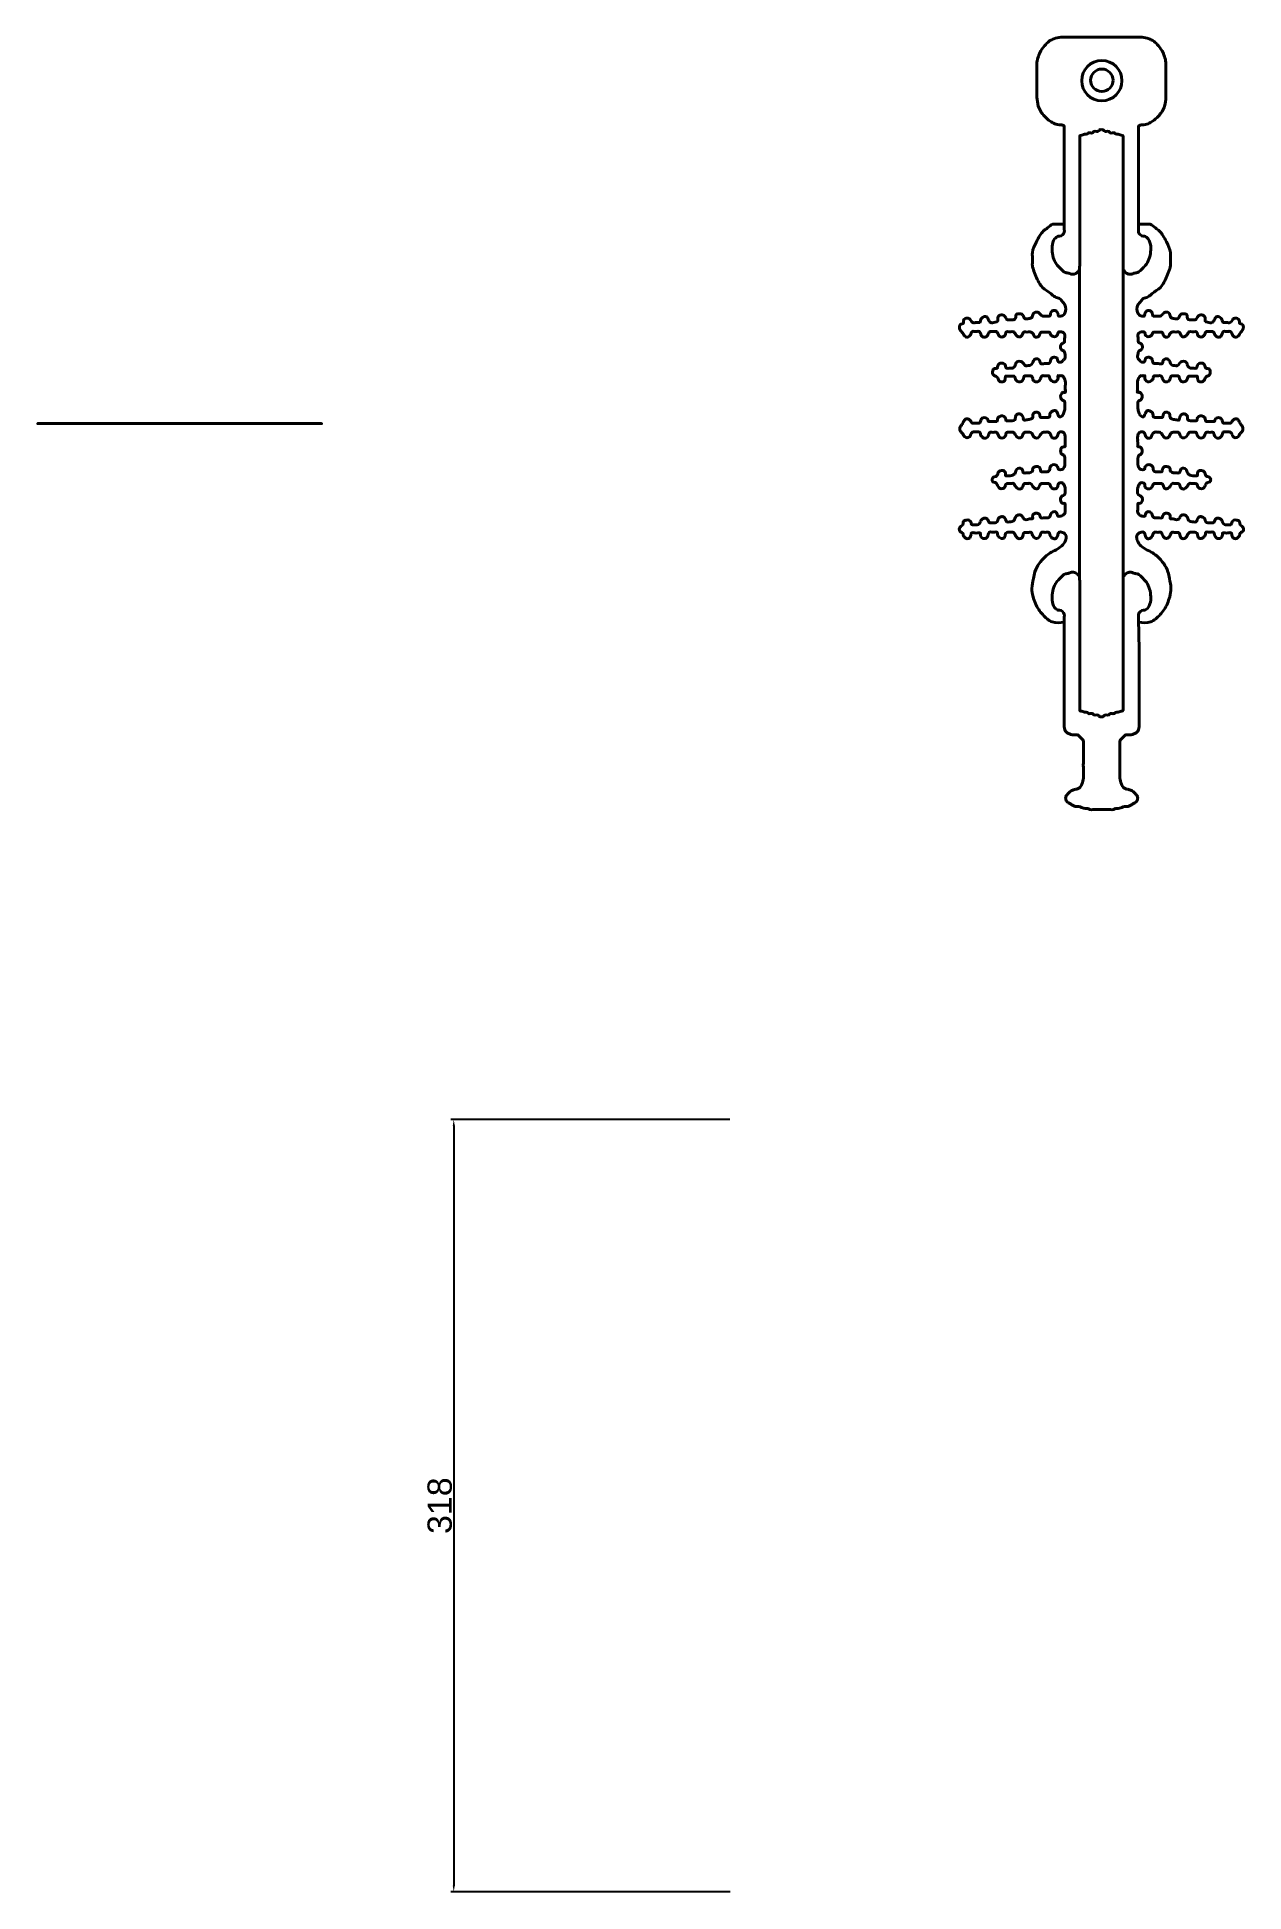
# Model space of a CAD drawing. Header units: millimetres. Extents: x 332 to 829, y 2333 to 3096.
import ezdxf

# ---------------------------------------------------------------- set-up
doc = ezdxf.new("R2010")
doc.units = ezdxf.units.MM
doc.styles.get("Standard").update_dxf_attribs({"font": 'arial.ttf'})
doc.dimstyles.new('ISO-25', dxfattribs={"dimtxt": 10, "dimasz": 2.5, "dimexe": 1.25, "dimexo": 0.625, "dimtad": 1, "dimtxsty": 'Standard', "dimcen": 2.5, "dimadec": 0, "dimazin": 0, "dimtfac": 1, "dimtmove": 0, "dimatfit": 3, "dimfxl": 1, "dimarcsym": 0})

msp = doc.modelspace()

# ---------------------------------------------------------------- blocks, each defined once
blk = doc.blocks.new('*D2')
at = {"color": 0, "lineweight": -2, "transparency": 16777216}
for p, q in [((617.19, 2650.78), (502.26, 2650.78)), ((503.51, 2648.28), (503.51, 2335.28)), ((617.29, 2332.78), (502.26, 2332.78))]:
    blk.add_line(p, q, dxfattribs=at)
at = {"color": 0, "lineweight": 40, "transparency": 16777216}
for points in [[(503.09, 2648.28), (503.92, 2648.28), (503.51, 2650.78)], [(503.09, 2335.28), (503.92, 2335.28), (503.51, 2332.78)]]:
    blk.add_solid(points, dxfattribs=at)
at = {"layer": 'Defpoints', "color": 0, "lineweight": 40, "transparency": 16777216}
for p in [(617.81, 2650.78), (503.51, 2332.78), (617.91, 2332.78)]:
    blk.add_point(p, dxfattribs=at)
at = {"color": 0, "lineweight": 40, "transparency": 16777216, "insert": (497.77, 2491.78), "char_height": 10, "attachment_point": 5, "rotation": 90}
blk.add_mtext('318', dxfattribs=at)

# ---------------------------------------------------------------- dimensions: what is measured, and where the dimension line sits
at = {"color": 6, "lineweight": 40}
dim = msp.add_linear_dim(base=(503.506, 2332.778), p1=(617.813, 2650.778), p2=(617.912, 2332.778), angle=90, dimstyle='ISO-25', dxfattribs=at)
dim.commit()
dim.dimension.update_dxf_attribs({"geometry": '*D2', "text_midpoint": (497.772, 2491.778)})

# ---------------------------------------------------------------- linework, layer by layer
at = {"color": 2, "lineweight": 40}
for centre, radius in [((770.366, 3078.401), 8.288), ((770.366, 3078.55), 4.615)]:
    msp.add_circle(centre, radius, dxfattribs=at)
at = {"color": 2, "lineweight": 40, "extrusion": (0, -1, 6.12323e-17)}
for centre, radius in [((390.766, 141.145, -2937.256), 8.288), ((390.766, 141.294, -2937.256), 4.615)]:
    msp.add_circle(centre, radius, dxfattribs=at)
at = {"color": 1, "lineweight": 40}
for points in [[(770.209, 3096.321), (768.361, 3096.321), (766.378, 3096.321), (764.531, 3096.321), (762.863, 3096.321), (761.106, 3096.321), (759.033, 3096.321), (756.374, 3096.321), (754.481, 3096.321), (753.49, 3096.321), (750.606, 3095.6), (749.029, 3094.88), (747.271, 3093.349), (745.243, 3090.647), (744.252, 3088.351), (743.666, 3085.874), (743.666, 3083.217), (743.666, 3081.146), (743.666, 3076.283), (743.666, 3074.383), (743.666, 3071.614), (744.227, 3067.947), (746.741, 3063.772), (749.125, 3061.711), (750.958, 3060.658), (753.433, 3060.176), (754.807, 3059.781), (754.909, 3059.448), (754.909, 3059.148), (754.909, 3057.694), (754.909, 3055.948), (754.909, 3052.16), (754.909, 3042.396), (754.909, 3036.557), (754.909, 3030.986), (754.909, 3027.891), (754.909, 3024.748), (754.909, 3021.272), (754.909, 3019.3)], [(770.209, 3096.321), (772.057, 3096.321), (774.039, 3096.321), (775.887, 3096.321), (777.554, 3096.321), (779.312, 3096.321), (781.385, 3096.321), (784.044, 3096.321), (785.936, 3096.321), (786.928, 3096.321), (789.812, 3095.6), (791.389, 3094.88), (793.147, 3093.349), (795.175, 3090.647), (796.166, 3088.351), (796.752, 3085.874), (796.752, 3083.217), (796.752, 3081.146), (796.752, 3076.283), (796.752, 3074.383), (796.752, 3071.614), (796.191, 3067.947), (793.677, 3063.772), (791.293, 3061.711), (789.46, 3060.658), (786.985, 3060.176), (785.611, 3059.781), (785.509, 3059.448), (785.509, 3059.148), (785.509, 3057.694), (785.509, 3055.948), (785.509, 3052.16), (785.509, 3042.396), (785.509, 3036.557), (785.509, 3030.986), (785.509, 3027.891), (785.509, 3024.748), (785.509, 3021.272), (785.509, 3019.3)], [(390.609, 2937.256, 159.065), (388.761, 2937.256, 159.065), (386.778, 2937.256, 159.065), (384.931, 2937.256, 159.065), (383.263, 2937.256, 159.065), (381.506, 2937.256, 159.065), (379.433, 2937.256, 159.065), (376.774, 2937.256, 159.065), (374.881, 2937.256, 159.065), (373.89, 2937.256, 159.065), (371.006, 2937.256, 158.344), (369.428, 2937.256, 157.624), (367.671, 2937.256, 156.093), (365.643, 2937.256, 153.391), (364.651, 2937.256, 151.095), (364.066, 2937.256, 148.618), (364.066, 2937.256, 145.962), (364.066, 2937.256, 143.89), (364.066, 2937.256, 139.027), (364.066, 2937.256, 137.127), (364.066, 2937.256, 134.359), (364.626, 2937.256, 130.691), (367.141, 2937.256, 126.517), (369.525, 2937.256, 124.456), (371.358, 2937.256, 123.402), (373.833, 2937.256, 122.92), (375.206, 2937.256, 122.525), (375.309, 2937.256, 122.192), (375.309, 2937.256, 121.892), (375.309, 2937.256, 120.438), (375.309, 2937.256, 118.692), (375.309, 2937.256, 114.904), (375.309, 2937.256, 105.14), (375.309, 2937.256, 99.301), (375.309, 2937.256, 93.73), (375.309, 2937.256, 90.635), (375.309, 2937.256, 87.492), (375.309, 2937.256, 84.016), (375.309, 2937.256, 82.044)], [(375.309, 2937.256, -81.768), (375.309, 2937.256, -91.821), (375.309, 2937.256, -98.948), (375.309, 2937.256, -104.626), (375.309, 2937.256, -111.391), (375.309, 2937.256, -116.223), (375.309, 2937.256, -120.089), (375.309, 2937.256, -124.8), (376.226, 2937.256, -127.118), (377.417, 2937.256, -127.773), (379.629, 2937.256, -128.187), (380.73, 2937.256, -128.187), (381.607, 2937.256, -128.877), (383.221, 2937.256, -130.739), (383.221, 2937.256, -131.81), (383.221, 2937.256, -133.106), (383.221, 2937.256, -135.698), (383.221, 2937.256, -143.563), (383.221, 2937.256, -145.929), (382.53, 2937.256, -148.439), (381.612, 2937.256, -149.984), (380.456, 2937.256, -150.477), (379.175, 2937.256, -150.763), (377.799, 2937.256, -151.432), (376.671, 2937.256, -152.617), (375.982, 2937.256, -153.553), (375.982, 2937.256, -154.871), (376.986, 2937.256, -156.12), (378.158, 2937.256, -156.773), (380.425, 2937.256, -157.713), (381.29, 2937.256, -157.713), (382.366, 2937.256, -158.078), (384.364, 2937.256, -158.451), (384.727, 2937.256, -158.451), (385.888, 2937.256, -158.935), (387.074, 2937.256, -158.935), (390.708, 2937.256, -158.935)], [(390.609, 2937.256, 159.065), (392.456, 2937.256, 159.065), (394.439, 2937.256, 159.065), (396.287, 2937.256, 159.065), (397.954, 2937.256, 159.065), (399.712, 2937.256, 159.065), (401.785, 2937.256, 159.065), (404.444, 2937.256, 159.065), (406.336, 2937.256, 159.065), (407.328, 2937.256, 159.065), (410.212, 2937.256, 158.344), (411.789, 2937.256, 157.624), (413.547, 2937.256, 156.093), (415.575, 2937.256, 153.391), (416.566, 2937.256, 151.095), (417.152, 2937.256, 148.618), (417.152, 2937.256, 145.962), (417.152, 2937.256, 143.89), (417.152, 2937.256, 139.027), (417.152, 2937.256, 137.127), (417.152, 2937.256, 134.359), (416.591, 2937.256, 130.691), (414.076, 2937.256, 126.517), (411.693, 2937.256, 124.456), (409.859, 2937.256, 123.402), (407.384, 2937.256, 122.92), (406.011, 2937.256, 122.525), (405.909, 2937.256, 122.192), (405.909, 2937.256, 121.892), (405.909, 2937.256, 120.438), (405.909, 2937.256, 118.692), (405.909, 2937.256, 114.904), (405.909, 2937.256, 105.14), (405.909, 2937.256, 99.301), (405.909, 2937.256, 93.73), (405.909, 2937.256, 90.635), (405.909, 2937.256, 87.492), (405.909, 2937.256, 84.016), (405.909, 2937.256, 82.044)], [(405.909, 2937.256, -81.768), (406.107, 2937.256, -91.821), (406.107, 2937.256, -98.948), (406.107, 2937.256, -104.626), (406.107, 2937.256, -111.391), (406.107, 2937.256, -116.223), (406.107, 2937.256, -120.089), (406.107, 2937.256, -124.8), (405.19, 2937.256, -127.118), (403.999, 2937.256, -127.773), (401.787, 2937.256, -128.187), (400.686, 2937.256, -128.187), (399.809, 2937.256, -128.877), (398.194, 2937.256, -130.739), (398.194, 2937.256, -131.81), (398.194, 2937.256, -133.106), (398.194, 2937.256, -135.698), (398.194, 2937.256, -143.563), (398.194, 2937.256, -145.929), (398.885, 2937.256, -148.439), (399.803, 2937.256, -149.984), (400.959, 2937.256, -150.477), (402.24, 2937.256, -150.763), (403.617, 2937.256, -151.432), (404.745, 2937.256, -152.617), (405.433, 2937.256, -153.553), (405.433, 2937.256, -154.871), (404.43, 2937.256, -156.12), (403.258, 2937.256, -156.773), (400.99, 2937.256, -157.713), (400.126, 2937.256, -157.713), (399.05, 2937.256, -158.078), (397.052, 2937.256, -158.451), (396.689, 2937.256, -158.451), (395.527, 2937.256, -158.935), (394.341, 2937.256, -158.935), (390.708, 2937.256, -158.935)], [(754.909, 2855.488), (754.909, 2845.435), (754.909, 2838.308), (754.909, 2832.63), (754.909, 2825.865), (754.909, 2821.033), (754.909, 2817.167), (754.909, 2812.456), (755.826, 2810.138), (757.017, 2809.483), (759.229, 2809.069), (760.33, 2809.069), (761.207, 2808.379), (762.821, 2806.516), (762.821, 2805.446), (762.821, 2804.15), (762.821, 2801.557), (762.821, 2793.693), (762.821, 2791.327), (762.131, 2788.817), (761.213, 2787.272), (760.057, 2786.779), (758.776, 2786.492), (757.399, 2785.824), (756.271, 2784.639), (755.582, 2783.703), (755.582, 2782.385), (756.586, 2781.136), (757.758, 2780.483), (760.025, 2779.542), (760.89, 2779.542), (761.966, 2779.178), (763.964, 2778.805), (764.327, 2778.805), (765.489, 2778.321), (766.675, 2778.321), (770.308, 2778.321)], [(785.509, 2855.488), (785.707, 2845.435), (785.707, 2838.308), (785.707, 2832.63), (785.707, 2825.865), (785.707, 2821.033), (785.707, 2817.167), (785.707, 2812.456), (784.79, 2810.138), (783.599, 2809.483), (781.387, 2809.069), (780.286, 2809.069), (779.409, 2808.379), (777.795, 2806.516), (777.795, 2805.446), (777.795, 2804.15), (777.795, 2801.557), (777.795, 2793.693), (777.795, 2791.327), (778.485, 2788.817), (779.403, 2787.272), (780.559, 2786.779), (781.84, 2786.492), (783.217, 2785.824), (784.345, 2784.639), (785.033, 2783.703), (785.033, 2782.385), (784.03, 2781.136), (782.858, 2780.483), (780.591, 2779.542), (779.726, 2779.542), (778.65, 2779.178), (776.652, 2778.805), (776.289, 2778.805), (775.127, 2778.321), (773.941, 2778.321), (770.308, 2778.321)]]:
    msp.add_spline(points, degree=3, dxfattribs=at)
at = {"color": 4, "lineweight": 40}
for points in [[(770.227, 3058.211), (769.544, 3058.211), (769.123, 3057.759), (768.264, 3057.479), (767.128, 3057.479), (766.6, 3056.932), (765.707, 3056.932), (765.018, 3056.932), (764.45, 3056.527), (763.325, 3056.396), (762.504, 3056.118), (761.723, 3055.895), (761.301, 3055.632), (761.301, 3055.205), (761.301, 3054.853), (761.301, 3054.537), (761.301, 3053.137), (761.301, 3050.225), (761.301, 3041.144), (761.301, 3014.638), (761.301, 3008.574), (761.301, 3004.128), (761.226, 3000.813)], [(770.227, 3058.211), (770.874, 3058.211), (771.295, 3057.759), (772.154, 3057.479), (773.29, 3057.479), (773.818, 3056.932), (774.71, 3056.932), (775.4, 3056.932), (775.968, 3056.527), (777.093, 3056.396), (777.914, 3056.118), (778.695, 3055.895), (779.117, 3055.632), (779.117, 3055.205), (779.117, 3054.853), (779.117, 3054.537), (779.117, 3053.137), (779.117, 3050.225), (779.117, 3041.144), (779.117, 3014.638), (779.117, 3008.574), (779.117, 3004.128), (779.192, 3000.813)], [(390.627, 2937.256, 120.955), (389.943, 2937.256, 120.955), (389.523, 2937.256, 120.503), (388.663, 2937.256, 120.223), (387.527, 2937.256, 120.223), (387, 2937.256, 119.676), (386.107, 2937.256, 119.676), (385.417, 2937.256, 119.676), (384.849, 2937.256, 119.271), (383.725, 2937.256, 119.141), (382.904, 2937.256, 118.862), (382.123, 2937.256, 118.639), (381.7, 2937.256, 118.376), (381.7, 2937.256, 117.949), (381.7, 2937.256, 117.597), (381.7, 2937.256, 117.281), (381.7, 2937.256, 115.881), (381.7, 2937.256, 112.969), (381.7, 2937.256, 103.888), (381.7, 2937.256, 77.383), (381.7, 2937.256, 71.318), (381.7, 2937.256, 66.872), (381.626, 2937.256, 63.557)], [(390.627, 2937.256, -120.679), (389.943, 2937.256, -120.679), (389.523, 2937.256, -120.226), (388.663, 2937.256, -119.947), (387.527, 2937.256, -119.947), (387, 2937.256, -119.4), (386.107, 2937.256, -119.4), (385.417, 2937.256, -119.4), (384.849, 2937.256, -118.994), (383.725, 2937.256, -118.864), (382.904, 2937.256, -118.585), (382.123, 2937.256, -118.363), (381.7, 2937.256, -118.1), (381.7, 2937.256, -117.673), (381.7, 2937.256, -117.321), (381.7, 2937.256, -117.004), (381.7, 2937.256, -115.605), (381.7, 2937.256, -112.693), (381.7, 2937.256, -103.612), (381.7, 2937.256, -77.106), (381.7, 2937.256, -71.042), (381.7, 2937.256, -66.595), (381.626, 2937.256, -63.281)], [(390.627, 2937.256, 120.955), (391.274, 2937.256, 120.955), (391.695, 2937.256, 120.503), (392.554, 2937.256, 120.223), (393.69, 2937.256, 120.223), (394.218, 2937.256, 119.676), (395.11, 2937.256, 119.676), (395.8, 2937.256, 119.676), (396.368, 2937.256, 119.271), (397.492, 2937.256, 119.141), (398.313, 2937.256, 118.862), (399.095, 2937.256, 118.639), (399.517, 2937.256, 118.376), (399.517, 2937.256, 117.949), (399.517, 2937.256, 117.597), (399.517, 2937.256, 117.281), (399.517, 2937.256, 115.881), (399.517, 2937.256, 112.969), (399.517, 2937.256, 103.888), (399.517, 2937.256, 77.383), (399.517, 2937.256, 71.318), (399.517, 2937.256, 66.872), (399.592, 2937.256, 63.557)], [(390.627, 2937.256, -120.679), (391.274, 2937.256, -120.679), (391.695, 2937.256, -120.226), (392.554, 2937.256, -119.947), (393.69, 2937.256, -119.947), (394.218, 2937.256, -119.4), (395.11, 2937.256, -119.4), (395.8, 2937.256, -119.4), (396.368, 2937.256, -118.994), (397.492, 2937.256, -118.864), (398.313, 2937.256, -118.585), (399.095, 2937.256, -118.363), (399.517, 2937.256, -118.1), (399.517, 2937.256, -117.673), (399.517, 2937.256, -117.321), (399.517, 2937.256, -117.004), (399.517, 2937.256, -115.605), (399.517, 2937.256, -112.693), (399.517, 2937.256, -103.612), (399.517, 2937.256, -77.106), (399.517, 2937.256, -71.042), (399.517, 2937.256, -66.595), (399.592, 2937.256, -63.281)], [(770.227, 2816.577), (769.544, 2816.577), (769.123, 2817.03), (768.264, 2817.309), (767.128, 2817.309), (766.6, 2817.856), (765.707, 2817.856), (765.018, 2817.856), (764.45, 2818.262), (763.325, 2818.392), (762.504, 2818.67), (761.723, 2818.893), (761.301, 2819.156), (761.301, 2819.583), (761.301, 2819.935), (761.301, 2820.252), (761.301, 2821.651), (761.301, 2824.563), (761.301, 2833.644), (761.301, 2860.15), (761.301, 2866.214), (761.301, 2870.661), (761.226, 2873.975)], [(770.227, 2816.577), (770.874, 2816.577), (771.295, 2817.03), (772.154, 2817.309), (773.29, 2817.309), (773.818, 2817.856), (774.71, 2817.856), (775.4, 2817.856), (775.968, 2818.262), (777.093, 2818.392), (777.914, 2818.67), (778.695, 2818.893), (779.117, 2819.156), (779.117, 2819.583), (779.117, 2819.935), (779.117, 2820.252), (779.117, 2821.651), (779.117, 2824.563), (779.117, 2833.644), (779.117, 2860.15), (779.117, 2866.214), (779.117, 2870.661), (779.192, 2873.975)]]:
    msp.add_spline(points, degree=3, dxfattribs=at)
at = {"color": 5, "lineweight": 40}
for points in [[(754.909, 3019.3), (753.652, 3019.3), (752.293, 3019.3), (750.147, 3019.3), (748.002, 3017.795), (746.286, 3016.473), (744.855, 3014.651), (743.425, 3012.043), (741.803, 3007.63), (741.803, 3004.471), (741.803, 3002.182), (742.208, 3000.631), (744.466, 2995.375), (745.922, 2993.284), (749.38, 2990.733), (751.094, 2989.386), (752.991, 2988.688), (754.172, 2987.397), (755.168, 2986.106), (755.168, 2982.732), (753.913, 2981.582), (752.535, 2981.582), (752.245, 2982.745), (751.718, 2983.447), (751.103, 2983.74), (750.357, 2983.74), (749.449, 2983.126), (748.863, 2981.458), (748.102, 2981.458), (747.179, 2981.458), (745.92, 2981.458), (744.559, 2982.701), (743.974, 2983.054), (742.871, 2983.054), (742.135, 2982.422), (741.561, 2980.878), (740.386, 2980.466), (738.63, 2980.466), (737.911, 2981.781), (737.426, 2982.331), (736.464, 2982.462), (735.101, 2982.014), (734.607, 2980.214), (734, 2980.008), (733.178, 2980.008), (731.428, 2980.008), (730.459, 2981.37), (729.688, 2981.905), (728.155, 2981.736), (727.497, 2980.289), (727.497, 2979.397), (726.519, 2978.936), (724.462, 2978.936), (723.565, 2980.248), (723.168, 2981.022), (722.506, 2981.315), (721.694, 2981.135), (720.909, 2980.663), (720.352, 2979.37), (720.078, 2978.879), (719.057, 2978.879), (717.519, 2978.754), (716.645, 2979.234), (716.113, 2980.151), (715.69, 2980.516), (714.935, 2980.625), (714.156, 2980.48), (713.449, 2979.732), (713.242, 2978.451), (712.349, 2978.177), (711.775, 2977.477), (712.388, 2975.243), (713.074, 2974.417), (714.328, 2972.906), (715.864, 2973.172), (716.506, 2974.44), (717.086, 2975.192), (717.791, 2975.192), (719.092, 2975.192), (719.891, 2975.192), (720.409, 2974.519), (720.863, 2973.36), (721.929, 2972.812), (723.277, 2973.438), (724.045, 2974.894), (724.578, 2975.161), (725.298, 2975.161), (726.239, 2975.161), (726.866, 2975.161), (727.649, 2974.08), (728.417, 2973.047), (729.938, 2973.047), (730.705, 2974.002), (731.019, 2975.004), (732.132, 2975.004), (732.868, 2975.004), (734.053, 2975.004), (734.828, 2974.069), (735.809, 2973.057), (737.028, 2973.057), (738.389, 2974.954), (739.006, 2974.954), (740.225, 2974.954), (740.842, 2974.954), (742.045, 2974.227), (742.377, 2973.468), (742.994, 2972.836), (744.276, 2973.089), (744.767, 2973.8), (745.194, 2974.828), (745.811, 2974.828), (747.085, 2974.828), (748.291, 2974.828), (748.8, 2974.828), (749.388, 2973.743), (750.428, 2973.078), (751.387, 2973.078), (752.008, 2973.628), (752.519, 2974.829), (754.206, 2974.829), (755.013, 2974.141), (755.195, 2973.142), (755.011, 2971.467), (755.011, 2970.828), (754.514, 2970.413), (753.875, 2970.079), (753.349, 2968.482), (753.828, 2967.576), (754.848, 2966.995), (755.135, 2966.177), (755.135, 2963.997), (754.382, 2963.144), (753.75, 2962.554), (753.192, 2962.554), (752.561, 2962.554), (752.168, 2963.536), (751.817, 2964.28), (750.917, 2964.548), (749.708, 2964.187), (749.191, 2963.04), (748.85, 2962.152), (747.919, 2961.924), (746.782, 2961.924), (745.225, 2961.924), (744.735, 2963.208), (744.006, 2963.863), (742.496, 2963.447), (741.736, 2961.98), (741.059, 2961.304), (740.101, 2961.127), (738.862, 2961.127), (737.57, 2962.563), (736.925, 2962.844), (735.831, 2962.844), (735.123, 2962.302), (734.613, 2960.877), (733.307, 2960.006), (732.218, 2960.006), (731.159, 2960.006), (730.643, 2961.249), (729.943, 2961.995), (729.388, 2962.107), (728.588, 2962.107), (727.578, 2960.978), (727.022, 2959.915), (726.364, 2959.915), (725.748, 2959.586), (725.43, 2958.96), (725.759, 2957.284), (726.916, 2956.647), (727.522, 2955.883), (728.125, 2954.795), (728.704, 2954.438), (729.634, 2954.438), (730.359, 2954.892), (730.626, 2955.947), (730.829, 2956.757), (731.48, 2956.757), (732.312, 2956.757), (733.39, 2956.757), (734.158, 2956.757), (734.713, 2955.904), (735.417, 2954.7), (736.249, 2954.391), (737.269, 2954.546), (737.924, 2955.395), (738.225, 2956.331), (738.506, 2956.885), (739.496, 2956.885), (739.931, 2956.885), (740.78, 2956.885), (741.306, 2956.885), (741.801, 2956.127), (742.351, 2954.884), (743.715, 2954.365), (744.939, 2955.371), (745.61, 2956.723), (745.913, 2956.939), (746.644, 2956.939), (747.346, 2956.939), (748.015, 2956.939), (748.464, 2956.939), (748.935, 2955.855), (749.746, 2954.826), (750.623, 2954.377), (751.85, 2954.87), (752.311, 2956.436), (752.311, 2956.88), (752.808, 2956.959), (753.382, 2956.959), (754.003, 2956.959), (754.547, 2956.49), (755.367, 2954.19), (755.367, 2953.355), (755.367, 2950.897), (755.367, 2950.109), (754.325, 2950.109), (753.841, 2949.637), (753.4, 2948.728), (753.682, 2947.451), (754.124, 2946.909), (754.87, 2946.581), (755.15, 2945.906), (755.15, 2945.052), (755.15, 2943.504), (754.77, 2941.757), (753.893, 2940.297), (753.035, 2939.968), (752.286, 2941.045), (751.847, 2942.067), (750.861, 2942.651), (749.856, 2942.232), (749.071, 2941.465), (748.797, 2940.005), (747.503, 2939.761), (746.667, 2939.761), (745.717, 2939.761), (745.064, 2939.761), (744.835, 2940.71), (744.354, 2941.603), (743.816, 2941.877), (743.037, 2941.877), (742.156, 2941.294), (741.778, 2939.452), (741.286, 2939.132), (739.587, 2938.809), (738.191, 2938.809), (737.926, 2939.915), (737.465, 2940.687), (736.888, 2941.125), (735.689, 2941.125), (734.824, 2940.146), (734.582, 2938.717), (733.515, 2938.384), (732.144, 2938.384), (731.05, 2938.384), (730.605, 2939.625), (730.049, 2940.218), (728.344, 2940.218), (727.547, 2939.403), (727.121, 2938.106), (726.194, 2938.106), (725.305, 2938.106), (724.285, 2938.106), (723.674, 2938.106), (723.503, 2938.789), (722.856, 2939.506), (721.139, 2939.506), (720.399, 2938.166), (720.128, 2937.544), (719.258, 2937.356), (718.47, 2937.356), (717.647, 2937.356), (716.765, 2937.567), (716.283, 2938.448), (715.707, 2938.905), (715.203, 2939.127), (714.478, 2939.127), (713.648, 2938.402), (712.824, 2936.914), (712.099, 2935.941), (712.099, 2934.302), (712.996, 2933.215), (713.603, 2932.212), (714.312, 2931.561), (715.539, 2931.561), (716.479, 2932.863), (716.901, 2933.534), (717.476, 2933.821), (718.705, 2933.821), (719.354, 2933.821), (719.811, 2933.821), (720.472, 2932.645), (721.229, 2931.577), (722.443, 2931.24), (723.753, 2932.609), (724.282, 2933.642), (725.052, 2933.642), (726.061, 2933.642), (726.961, 2933.642), (727.653, 2932.59), (728.308, 2931.559), (729.328, 2931.28), (730.663, 2932.214), (731.185, 2933.512), (731.925, 2933.693), (732.848, 2933.693), (733.843, 2933.693), (734.68, 2932.772), (735.982, 2931.409), (737.009, 2931.409), (737.901, 2932.716), (738.611, 2933.669), (739.54, 2933.669), (740.622, 2933.669), (741.57, 2933.277), (742.149, 2932.219), (742.985, 2931.349), (744.034, 2931.349), (745.32, 2932.971), (745.973, 2933.584), (747.432, 2933.742), (748.254, 2933.742), (749.227, 2932.793), (749.976, 2931.4), (751.041, 2931.202), (752.114, 2932.218), (752.679, 2933.592), (754.564, 2933.592), (755.281, 2932.097), (755.281, 2930.503), (755.281, 2929.38), (755.281, 2928.225), (755.281, 2927.837), (754.563, 2927.603), (753.94, 2927.344), (753.412, 2925.834), (753.905, 2924.63), (754.903, 2923.995), (755.181, 2922.845), (755.181, 2921.436), (755.181, 2920.444), (754.908, 2919.256), (754.264, 2918.534), (753.698, 2918.284), (752.725, 2918.284), (752.16, 2919.453), (751.555, 2920.15), (750.661, 2920.373), (749.609, 2920.032), (748.964, 2918.915), (748.78, 2917.969), (747.623, 2917.377), (746.992, 2917.377), (746.071, 2917.377), (745.417, 2917.377), (745.008, 2918.597), (744.519, 2919.35), (743.832, 2919.627), (742.761, 2919.39), (741.902, 2918.809), (741.902, 2917.818), (741.268, 2917.198), (740.046, 2916.908), (739.077, 2916.908), (738.253, 2916.908), (737.709, 2918.01), (737.324, 2918.673), (736.381, 2918.885), (735.398, 2918.461), (734.681, 2916.855), (733.778, 2916.056), (732.601, 2915.749), (731.571, 2915.749), (730.759, 2915.749), (730.69, 2916.912), (730.346, 2917.54), (729.892, 2917.899), (728.997, 2917.899), (728.19, 2917.662), (727.493, 2916.583), (727.206, 2915.818), (726.673, 2915.435), (725.675, 2915.134), (725.483, 2913.222), (726.454, 2912.976), (727.456, 2911.767), (728.581, 2910.448), (729.382, 2910.448), (730.473, 2911.152), (730.928, 2912.338), (732.157, 2912.614), (733.303, 2912.614), (733.993, 2912.614), (734.587, 2911.787), (735.567, 2910.711), (736.45, 2910.297), (737.638, 2910.918), (738.356, 2912.435), (739.101, 2912.628), (739.75, 2912.628), (740.357, 2912.628), (740.937, 2912.628), (741.669, 2911.856), (742.663, 2910.683), (743.947, 2910.38), (745.397, 2912.559), (746.033, 2912.559), (747.549, 2912.559), (748.523, 2912.559), (749.232, 2911.538), (750.247, 2910.413), (752.18, 2911.066), (752.5, 2912.525), (754.009, 2912.838), (754.85, 2911.914), (755.284, 2910.487), (755.284, 2909.781), (755.284, 2908.75), (754.972, 2907.886), (754.111, 2907.432), (753.589, 2906.971), (753.323, 2905.789), (754.488, 2904.383), (755.142, 2904.383), (755.23, 2903.712), (755.23, 2903.134), (755.23, 2902.077), (755.23, 2900.586), (754.602, 2899.725), (753.13, 2899.072), (752.372, 2899.072), (752.005, 2900.013), (751.408, 2900.838), (750.859, 2901.006), (750.101, 2900.799), (749.425, 2900.105), (748.776, 2898.659), (748.01, 2898.428), (746.376, 2898.428), (745.335, 2898.428), (744.699, 2899.815), (744.048, 2900.277), (742.79, 2900.277), (741.85, 2899.049), (741.85, 2898.067), (741.113, 2898.067), (740.159, 2897.85), (738.464, 2897.85), (737.607, 2899.084), (737.07, 2899.534), (735.791, 2899.534), (734.687, 2898.401), (734.207, 2897.284), (732.33, 2896.79), (731.312, 2896.79), (730.716, 2897.743), (730.275, 2898.577), (729.789, 2898.88), (728.541, 2898.751), (727.789, 2898.275), (727.258, 2896.798), (726.42, 2896.39), (725.325, 2896.39), (724.135, 2896.39), (723.539, 2897.366), (722.849, 2898.222), (721.587, 2898.222), (720.659, 2897.461), (719.968, 2896.034), (719.088, 2895.582), (718.04, 2895.582), (716.921, 2895.582), (716.374, 2896.795), (715.659, 2897.485), (714.612, 2897.485), (713.469, 2897.009), (713.112, 2895.7), (712.398, 2895.011), (711.707, 2894.13), (712.207, 2892.632), (713.183, 2892.108), (713.324, 2891.131), (713.726, 2890.589), (714.569, 2889.884), (715.43, 2889.884), (716.363, 2890.84), (716.746, 2892.226), (718.085, 2892.226), (719.258, 2892.226), (720.239, 2892.226), (720.45, 2891.027), (721.797, 2889.876), (723.026, 2890.333), (723.749, 2891.995), (724.158, 2892.572), (725.05, 2892.572), (726.303, 2892.572), (727.122, 2892.572), (727.484, 2891.368), (728.472, 2890.189), (729.418, 2889.867), (730.354, 2890.501), (730.913, 2892.161), (731.713, 2892.523), (732.922, 2892.523), (733.707, 2892.523), (734.568, 2891.693), (735.172, 2890.591), (736.139, 2889.867), (737.529, 2890.365), (738.496, 2892.418), (739.147, 2892.418), (740.055, 2892.418), (741.24, 2892.418), (741.699, 2891.623), (742.517, 2890.325), (743.454, 2889.88), (745.129, 2891.569), (745.59, 2892.474), (746.604, 2892.474), (747.418, 2892.474), (748.432, 2892.474), (749.001, 2891.615), (749.8, 2890.218), (751.121, 2889.849), (752.074, 2890.878), (752.703, 2892.459), (754.157, 2892.459), (755.688, 2891.01), (755.367, 2889.036), (753.935, 2886.89), (749.069, 2883.959), (747.134, 2882.471), (742.841, 2876.219), (742.204, 2873.437), (741.575, 2869.411), (742.102, 2865.948), (744.383, 2860.681), (746.074, 2858.589), (747.846, 2856.859), (749.939, 2855.572), (754.909, 2855.488)], [(785.509, 3019.3), (786.766, 3019.3), (788.125, 3019.3), (790.271, 3019.3), (792.416, 3017.795), (794.132, 3016.473), (795.563, 3014.651), (796.993, 3012.043), (798.615, 3007.63), (798.615, 3004.471), (798.615, 3002.182), (798.21, 3000.631), (795.952, 2995.375), (794.496, 2993.284), (791.038, 2990.733), (789.324, 2989.386), (787.427, 2988.688), (786.246, 2987.397), (785.25, 2986.106), (785.25, 2982.732), (786.505, 2981.582), (787.883, 2981.582), (788.173, 2982.745), (788.7, 2983.447), (789.315, 2983.74), (790.061, 2983.74), (790.969, 2983.126), (791.555, 2981.458), (792.316, 2981.458), (793.238, 2981.458), (794.498, 2981.458), (795.859, 2982.701), (796.444, 2983.054), (797.547, 2983.054), (798.283, 2982.422), (798.857, 2980.878), (800.032, 2980.466), (801.788, 2980.466), (802.507, 2981.781), (802.992, 2982.331), (803.954, 2982.462), (805.316, 2982.014), (805.811, 2980.214), (806.418, 2980.008), (807.239, 2980.008), (808.99, 2980.008), (809.959, 2981.37), (810.73, 2981.905), (812.263, 2981.736), (812.921, 2980.289), (812.921, 2979.397), (813.899, 2978.936), (815.956, 2978.936), (816.853, 2980.248), (817.25, 2981.022), (817.912, 2981.315), (818.724, 2981.135), (819.508, 2980.663), (820.066, 2979.37), (820.34, 2978.879), (821.36, 2978.879), (822.899, 2978.754), (823.772, 2979.234), (824.304, 2980.151), (824.728, 2980.516), (825.483, 2980.625), (826.262, 2980.48), (826.969, 2979.732), (827.176, 2978.451), (828.069, 2978.177), (828.643, 2977.477), (828.03, 2975.243), (827.344, 2974.417), (826.09, 2972.906), (824.554, 2973.172), (823.912, 2974.44), (823.332, 2975.192), (822.626, 2975.192), (821.326, 2975.192), (820.526, 2975.192), (820.009, 2974.519), (819.555, 2973.36), (818.489, 2972.812), (817.141, 2973.438), (816.373, 2974.894), (815.84, 2975.161), (815.119, 2975.161), (814.179, 2975.161), (813.552, 2975.161), (812.769, 2974.08), (812.001, 2973.047), (810.48, 2973.047), (809.712, 2974.002), (809.399, 2975.004), (808.286, 2975.004), (807.55, 2975.004), (806.365, 2975.004), (805.59, 2974.069), (804.608, 2973.057), (803.39, 2973.057), (802.029, 2974.954), (801.412, 2974.954), (800.193, 2974.954), (799.576, 2974.954), (798.373, 2974.227), (798.041, 2973.468), (797.424, 2972.836), (796.142, 2973.089), (795.651, 2973.8), (795.224, 2974.828), (794.607, 2974.828), (793.333, 2974.828), (792.127, 2974.828), (791.618, 2974.828), (791.03, 2973.743), (789.99, 2973.078), (789.031, 2973.078), (788.41, 2973.628), (787.899, 2974.829), (786.212, 2974.829), (785.405, 2974.141), (785.223, 2973.142), (785.407, 2971.467), (785.407, 2970.828), (785.904, 2970.413), (786.543, 2970.079), (787.068, 2968.482), (786.59, 2967.576), (785.57, 2966.995), (785.283, 2966.177), (785.283, 2963.997), (786.036, 2963.144), (786.668, 2962.554), (787.226, 2962.554), (787.857, 2962.554), (788.25, 2963.536), (788.601, 2964.28), (789.501, 2964.548), (790.71, 2964.187), (791.227, 2963.04), (791.568, 2962.152), (792.499, 2961.924), (793.636, 2961.924), (795.193, 2961.924), (795.683, 2963.208), (796.412, 2963.863), (797.922, 2963.447), (798.682, 2961.98), (799.359, 2961.304), (800.317, 2961.127), (801.556, 2961.127), (802.847, 2962.563), (803.493, 2962.844), (804.587, 2962.844), (805.295, 2962.302), (805.805, 2960.877), (807.111, 2960.006), (808.2, 2960.006), (809.259, 2960.006), (809.775, 2961.249), (810.475, 2961.995), (811.03, 2962.107), (811.829, 2962.107), (812.84, 2960.978), (813.395, 2959.915), (814.054, 2959.915), (814.67, 2959.586), (814.988, 2958.96), (814.659, 2957.284), (813.502, 2956.647), (812.896, 2955.883), (812.293, 2954.795), (811.714, 2954.438), (810.784, 2954.438), (810.059, 2954.892), (809.792, 2955.947), (809.589, 2956.757), (808.938, 2956.757), (808.106, 2956.757), (807.028, 2956.757), (806.26, 2956.757), (805.705, 2955.904), (805.001, 2954.7), (804.169, 2954.391), (803.149, 2954.546), (802.494, 2955.395), (802.193, 2956.331), (801.912, 2956.885), (800.922, 2956.885), (800.487, 2956.885), (799.638, 2956.885), (799.112, 2956.885), (798.617, 2956.127), (798.067, 2954.884), (796.703, 2954.365), (795.479, 2955.371), (794.808, 2956.723), (794.505, 2956.939), (793.774, 2956.939), (793.071, 2956.939), (792.403, 2956.939), (791.954, 2956.939), (791.483, 2955.855), (790.672, 2954.826), (789.795, 2954.377), (788.568, 2954.87), (788.107, 2956.436), (788.107, 2956.88), (787.61, 2956.959), (787.036, 2956.959), (786.415, 2956.959), (785.871, 2956.49), (785.051, 2954.19), (785.051, 2953.355), (785.051, 2950.897), (785.051, 2950.109), (786.092, 2950.109), (786.576, 2949.637), (787.018, 2948.728), (786.735, 2947.451), (786.294, 2946.909), (785.548, 2946.581), (785.267, 2945.906), (785.267, 2945.052), (785.267, 2943.504), (785.648, 2941.757), (786.525, 2940.297), (787.383, 2939.968), (788.132, 2941.045), (788.57, 2942.067), (789.557, 2942.651), (790.561, 2942.232), (791.347, 2941.465), (791.621, 2940.005), (792.915, 2939.761), (793.751, 2939.761), (794.701, 2939.761), (795.354, 2939.761), (795.583, 2940.71), (796.064, 2941.603), (796.602, 2941.877), (797.38, 2941.877), (798.262, 2941.294), (798.64, 2939.452), (799.132, 2939.132), (800.831, 2938.809), (802.226, 2938.809), (802.492, 2939.915), (802.953, 2940.687), (803.53, 2941.125), (804.729, 2941.125), (805.594, 2940.146), (805.836, 2938.717), (806.903, 2938.384), (808.274, 2938.384), (809.368, 2938.384), (809.812, 2939.625), (810.368, 2940.218), (812.074, 2940.218), (812.871, 2939.403), (813.297, 2938.106), (814.224, 2938.106), (815.113, 2938.106), (816.133, 2938.106), (816.744, 2938.106), (816.915, 2938.789), (817.562, 2939.506), (819.278, 2939.506), (820.019, 2938.166), (820.29, 2937.544), (821.16, 2937.356), (821.948, 2937.356), (822.771, 2937.356), (823.653, 2937.567), (824.135, 2938.448), (824.711, 2938.905), (825.214, 2939.127), (825.94, 2939.127), (826.77, 2938.402), (827.594, 2936.914), (828.319, 2935.941), (828.319, 2934.302), (827.422, 2933.215), (826.815, 2932.212), (826.106, 2931.561), (824.879, 2931.561), (823.939, 2932.863), (823.517, 2933.534), (822.942, 2933.821), (821.713, 2933.821), (821.064, 2933.821), (820.607, 2933.821), (819.946, 2932.645), (819.189, 2931.577), (817.975, 2931.24), (816.664, 2932.609), (816.136, 2933.642), (815.366, 2933.642), (814.357, 2933.642), (813.457, 2933.642), (812.765, 2932.59), (812.109, 2931.559), (811.09, 2931.28), (809.755, 2932.214), (809.233, 2933.512), (808.493, 2933.693), (807.57, 2933.693), (806.575, 2933.693), (805.738, 2932.772), (804.436, 2931.409), (803.409, 2931.409), (802.516, 2932.716), (801.807, 2933.669), (800.878, 2933.669), (799.796, 2933.669), (798.848, 2933.277), (798.269, 2932.219), (797.433, 2931.349), (796.384, 2931.349), (795.098, 2932.971), (794.445, 2933.584), (792.986, 2933.742), (792.164, 2933.742), (791.191, 2932.793), (790.441, 2931.4), (789.376, 2931.202), (788.303, 2932.218), (787.739, 2933.592), (785.853, 2933.592), (785.136, 2932.097), (785.136, 2930.503), (785.136, 2929.38), (785.136, 2928.225), (785.136, 2927.837), (785.855, 2927.603), (786.478, 2927.344), (787.006, 2925.834), (786.513, 2924.63), (785.515, 2923.995), (785.237, 2922.845), (785.237, 2921.436), (785.237, 2920.444), (785.51, 2919.256), (786.154, 2918.534), (786.719, 2918.284), (787.693, 2918.284), (788.258, 2919.453), (788.863, 2920.15), (789.757, 2920.373), (790.809, 2920.032), (791.454, 2918.915), (791.638, 2917.969), (792.795, 2917.377), (793.426, 2917.377), (794.347, 2917.377), (795.001, 2917.377), (795.41, 2918.597), (795.899, 2919.35), (796.586, 2919.627), (797.657, 2919.39), (798.516, 2918.809), (798.516, 2917.818), (799.15, 2917.198), (800.372, 2916.908), (801.341, 2916.908), (802.165, 2916.908), (802.709, 2918.01), (803.094, 2918.673), (804.037, 2918.885), (805.02, 2918.461), (805.737, 2916.855), (806.64, 2916.056), (807.817, 2915.749), (808.847, 2915.749), (809.659, 2915.749), (809.728, 2916.912), (810.072, 2917.54), (810.526, 2917.899), (811.421, 2917.899), (812.228, 2917.662), (812.925, 2916.583), (813.212, 2915.818), (813.745, 2915.435), (814.743, 2915.134), (814.935, 2913.222), (813.964, 2912.976), (812.962, 2911.767), (811.837, 2910.448), (811.036, 2910.448), (809.945, 2911.152), (809.49, 2912.338), (808.261, 2912.614), (807.115, 2912.614), (806.425, 2912.614), (805.831, 2911.787), (804.851, 2910.711), (803.967, 2910.297), (802.78, 2910.918), (802.062, 2912.435), (801.317, 2912.628), (800.668, 2912.628), (800.06, 2912.628), (799.481, 2912.628), (798.749, 2911.856), (797.755, 2910.683), (796.471, 2910.38), (795.021, 2912.559), (794.384, 2912.559), (792.869, 2912.559), (791.895, 2912.559), (791.186, 2911.538), (790.171, 2910.413), (788.238, 2911.066), (787.918, 2912.525), (786.408, 2912.838), (785.568, 2911.914), (785.134, 2910.487), (785.134, 2909.781), (785.134, 2908.75), (785.445, 2907.886), (786.306, 2907.432), (786.829, 2906.971), (787.095, 2905.789), (785.93, 2904.383), (785.276, 2904.383), (785.188, 2903.712), (785.188, 2903.134), (785.188, 2902.077), (785.188, 2900.586), (785.816, 2899.725), (787.288, 2899.072), (788.046, 2899.072), (788.413, 2900.013), (789.01, 2900.838), (789.559, 2901.006), (790.317, 2900.799), (790.993, 2900.105), (791.642, 2898.659), (792.408, 2898.428), (794.042, 2898.428), (795.083, 2898.428), (795.719, 2899.815), (796.37, 2900.277), (797.628, 2900.277), (798.567, 2899.049), (798.567, 2898.067), (799.305, 2898.067), (800.259, 2897.85), (801.954, 2897.85), (802.811, 2899.084), (803.348, 2899.534), (804.627, 2899.534), (805.731, 2898.401), (806.21, 2897.284), (808.088, 2896.79), (809.106, 2896.79), (809.702, 2897.743), (810.143, 2898.577), (810.629, 2898.88), (811.876, 2898.751), (812.629, 2898.275), (813.16, 2896.798), (813.998, 2896.39), (815.093, 2896.39), (816.283, 2896.39), (816.878, 2897.366), (817.569, 2898.222), (818.831, 2898.222), (819.759, 2897.461), (820.449, 2896.034), (821.33, 2895.582), (822.378, 2895.582), (823.497, 2895.582), (824.044, 2896.795), (824.759, 2897.485), (825.806, 2897.485), (826.949, 2897.009), (827.306, 2895.7), (828.02, 2895.011), (828.71, 2894.13), (828.211, 2892.632), (827.234, 2892.108), (827.094, 2891.131), (826.692, 2890.589), (825.849, 2889.884), (824.988, 2889.884), (824.055, 2890.84), (823.672, 2892.226), (822.332, 2892.226), (821.16, 2892.226), (820.179, 2892.226), (819.968, 2891.027), (818.621, 2889.876), (817.392, 2890.333), (816.669, 2891.995), (816.26, 2892.572), (815.368, 2892.572), (814.115, 2892.572), (813.296, 2892.572), (812.934, 2891.368), (811.946, 2890.189), (811, 2889.867), (810.064, 2890.501), (809.505, 2892.161), (808.704, 2892.523), (807.496, 2892.523), (806.711, 2892.523), (805.85, 2891.693), (805.245, 2890.591), (804.279, 2889.867), (802.889, 2890.365), (801.922, 2892.418), (801.271, 2892.418), (800.363, 2892.418), (799.177, 2892.418), (798.719, 2891.623), (797.901, 2890.325), (796.964, 2889.88), (795.289, 2891.569), (794.828, 2892.474), (793.814, 2892.474), (793, 2892.474), (791.986, 2892.474), (791.417, 2891.615), (790.618, 2890.218), (789.297, 2889.849), (788.344, 2890.878), (787.714, 2892.459), (786.261, 2892.459), (784.73, 2891.01), (785.051, 2889.036), (786.483, 2886.89), (791.349, 2883.959), (793.284, 2882.471), (797.577, 2876.219), (798.213, 2873.437), (798.843, 2869.411), (798.315, 2865.948), (796.035, 2860.681), (794.344, 2858.589), (792.572, 2856.859), (790.479, 2855.572), (785.509, 2855.488)], [(375.309, 2937.256, 82.044), (374.051, 2937.256, 82.044), (372.693, 2937.256, 82.044), (370.547, 2937.256, 82.044), (368.402, 2937.256, 80.539), (366.685, 2937.256, 79.217), (365.255, 2937.256, 77.395), (363.825, 2937.256, 74.787), (362.202, 2937.256, 70.375), (362.202, 2937.256, 67.215), (362.202, 2937.256, 64.926), (362.607, 2937.256, 63.375), (364.866, 2937.256, 58.119), (366.321, 2937.256, 56.028), (369.78, 2937.256, 53.478), (371.494, 2937.256, 52.13), (373.39, 2937.256, 51.432), (374.571, 2937.256, 50.141), (375.568, 2937.256, 48.851), (375.568, 2937.256, 45.476), (374.313, 2937.256, 44.326), (372.934, 2937.256, 44.326), (372.645, 2937.256, 45.489), (372.118, 2937.256, 46.192), (371.503, 2937.256, 46.484), (370.756, 2937.256, 46.484), (369.849, 2937.256, 45.87), (369.263, 2937.256, 44.202), (368.502, 2937.256, 44.202), (367.579, 2937.256, 44.202), (366.32, 2937.256, 44.202), (364.958, 2937.256, 45.445), (364.374, 2937.256, 45.798), (363.271, 2937.256, 45.798), (362.535, 2937.256, 45.166), (361.961, 2937.256, 43.622), (360.786, 2937.256, 43.21), (359.03, 2937.256, 43.21), (358.311, 2937.256, 44.525), (357.826, 2937.256, 45.075), (356.864, 2937.256, 45.206), (355.501, 2937.256, 44.758), (355.006, 2937.256, 42.958), (354.4, 2937.256, 42.753), (353.578, 2937.256, 42.753), (351.827, 2937.256, 42.753), (350.859, 2937.256, 44.114), (350.088, 2937.256, 44.649), (348.555, 2937.256, 44.48), (347.897, 2937.256, 43.033), (347.897, 2937.256, 42.141), (346.919, 2937.256, 41.68), (344.862, 2937.256, 41.68), (343.964, 2937.256, 42.992), (343.567, 2937.256, 43.766), (342.906, 2937.256, 44.059), (342.093, 2937.256, 43.88), (341.309, 2937.256, 43.407), (340.752, 2937.256, 42.114), (340.478, 2937.256, 41.623), (339.457, 2937.256, 41.623), (337.919, 2937.256, 41.499), (337.045, 2937.256, 41.978), (336.513, 2937.256, 42.895), (336.089, 2937.256, 43.261), (335.335, 2937.256, 43.369), (334.556, 2937.256, 43.225), (333.849, 2937.256, 42.476), (333.641, 2937.256, 41.195), (332.749, 2937.256, 40.921), (332.175, 2937.256, 40.221), (332.788, 2937.256, 37.987), (333.474, 2937.256, 37.161), (334.728, 2937.256, 35.65), (336.263, 2937.256, 35.916), (336.906, 2937.256, 37.184), (337.486, 2937.256, 37.936), (338.191, 2937.256, 37.936), (339.492, 2937.256, 37.936), (340.291, 2937.256, 37.936), (340.808, 2937.256, 37.263), (341.263, 2937.256, 36.104), (342.329, 2937.256, 35.556), (343.677, 2937.256, 36.182), (344.444, 2937.256, 37.639), (344.977, 2937.256, 37.905), (345.698, 2937.256, 37.905), (346.639, 2937.256, 37.905), (347.266, 2937.256, 37.905), (348.049, 2937.256, 36.824), (348.817, 2937.256, 35.791), (350.337, 2937.256, 35.791), (351.105, 2937.256, 36.746), (351.419, 2937.256, 37.748), (352.531, 2937.256, 37.748), (353.268, 2937.256, 37.748), (354.453, 2937.256, 37.748), (355.228, 2937.256, 36.813), (356.209, 2937.256, 35.801), (357.428, 2937.256, 35.801), (358.789, 2937.256, 37.699), (359.406, 2937.256, 37.699), (360.625, 2937.256, 37.699), (361.242, 2937.256, 37.699), (362.444, 2937.256, 36.971), (362.777, 2937.256, 36.212), (363.394, 2937.256, 35.58), (364.676, 2937.256, 35.833), (365.166, 2937.256, 36.544), (365.594, 2937.256, 37.572), (366.211, 2937.256, 37.572), (367.485, 2937.256, 37.572), (368.691, 2937.256, 37.572), (369.199, 2937.256, 37.572), (369.788, 2937.256, 36.487), (370.828, 2937.256, 35.822), (371.787, 2937.256, 35.822), (372.408, 2937.256, 36.372), (372.919, 2937.256, 37.573), (374.606, 2937.256, 37.573), (375.413, 2937.256, 36.885), (375.595, 2937.256, 35.887), (375.41, 2937.256, 34.211), (375.41, 2937.256, 33.573), (374.914, 2937.256, 33.157), (374.275, 2937.256, 32.823), (373.749, 2937.256, 31.226), (374.228, 2937.256, 30.32), (375.248, 2937.256, 29.739), (375.535, 2937.256, 28.921), (375.535, 2937.256, 26.741), (374.782, 2937.256, 25.888), (374.15, 2937.256, 25.299), (373.592, 2937.256, 25.299), (372.961, 2937.256, 25.299), (372.568, 2937.256, 26.28), (372.217, 2937.256, 27.024), (371.317, 2937.256, 27.292), (370.108, 2937.256, 26.931), (369.591, 2937.256, 25.784), (369.25, 2937.256, 24.896), (368.319, 2937.256, 24.668), (367.182, 2937.256, 24.668), (365.624, 2937.256, 24.668), (365.135, 2937.256, 25.952), (364.406, 2937.256, 26.607), (362.896, 2937.256, 26.191), (362.136, 2937.256, 24.724), (361.459, 2937.256, 24.048), (360.501, 2937.256, 23.871), (359.262, 2937.256, 23.871), (357.97, 2937.256, 25.307), (357.325, 2937.256, 25.588), (356.231, 2937.256, 25.588), (355.523, 2937.256, 25.047), (355.013, 2937.256, 23.621), (353.706, 2937.256, 22.75), (352.618, 2937.256, 22.75), (351.558, 2937.256, 22.75), (351.043, 2937.256, 23.993), (350.343, 2937.256, 24.739), (349.788, 2937.256, 24.852), (348.988, 2937.256, 24.852), (347.977, 2937.256, 23.723), (347.422, 2937.256, 22.659), (346.764, 2937.256, 22.659), (346.148, 2937.256, 22.33), (345.83, 2937.256, 21.704), (346.159, 2937.256, 20.028), (347.316, 2937.256, 19.391), (347.921, 2937.256, 18.627), (348.525, 2937.256, 17.539), (349.104, 2937.256, 17.182), (350.034, 2937.256, 17.182), (350.759, 2937.256, 17.636), (351.026, 2937.256, 18.691), (351.229, 2937.256, 19.502), (351.879, 2937.256, 19.502), (352.712, 2937.256, 19.502), (353.789, 2937.256, 19.502), (354.558, 2937.256, 19.502), (355.112, 2937.256, 18.649), (355.817, 2937.256, 17.444), (356.649, 2937.256, 17.135), (357.669, 2937.256, 17.291), (358.324, 2937.256, 18.139), (358.625, 2937.256, 19.075), (358.906, 2937.256, 19.629), (359.896, 2937.256, 19.629), (360.33, 2937.256, 19.629), (361.179, 2937.256, 19.629), (361.706, 2937.256, 19.629), (362.2, 2937.256, 18.872), (362.751, 2937.256, 17.628), (364.115, 2937.256, 17.109), (365.338, 2937.256, 18.115), (366.01, 2937.256, 19.467), (366.313, 2937.256, 19.684), (367.044, 2937.256, 19.684), (367.746, 2937.256, 19.684), (368.414, 2937.256, 19.684), (368.864, 2937.256, 19.684), (369.335, 2937.256, 18.599), (370.146, 2937.256, 17.57), (371.023, 2937.256, 17.121), (372.25, 2937.256, 17.614), (372.71, 2937.256, 19.18), (372.71, 2937.256, 19.624), (373.207, 2937.256, 19.703), (373.782, 2937.256, 19.703), (374.403, 2937.256, 19.703), (374.946, 2937.256, 19.234), (375.767, 2937.256, 16.934), (375.767, 2937.256, 16.099), (375.767, 2937.256, 13.641), (375.767, 2937.256, 12.854), (374.725, 2937.256, 12.854), (374.241, 2937.256, 12.381), (373.799, 2937.256, 11.473), (374.082, 2937.256, 10.195), (374.523, 2937.256, 9.653), (375.27, 2937.256, 9.325), (375.55, 2937.256, 8.65), (375.55, 2937.256, 7.796), (375.55, 2937.256, 6.248), (375.17, 2937.256, 4.501), (374.293, 2937.256, 3.041), (373.434, 2937.256, 2.713), (372.686, 2937.256, 3.789), (372.247, 2937.256, 4.811), (371.261, 2937.256, 5.395), (370.256, 2937.256, 4.976), (369.471, 2937.256, 4.209), (369.197, 2937.256, 2.749), (367.902, 2937.256, 2.505), (367.067, 2937.256, 2.505), (366.116, 2937.256, 2.505), (365.464, 2937.256, 2.505), (365.235, 2937.256, 3.454), (364.754, 2937.256, 4.347), (364.216, 2937.256, 4.621), (363.437, 2937.256, 4.621), (362.556, 2937.256, 4.038), (362.178, 2937.256, 2.196), (361.686, 2937.256, 1.876), (359.987, 2937.256, 1.553), (358.591, 2937.256, 1.553), (358.326, 2937.256, 2.66), (357.865, 2937.256, 3.432), (357.288, 2937.256, 3.87), (356.089, 2937.256, 3.87), (355.224, 2937.256, 2.89), (354.981, 2937.256, 1.461), (353.915, 2937.256, 1.128), (352.544, 2937.256, 1.128), (351.45, 2937.256, 1.128), (351.005, 2937.256, 2.369), (350.449, 2937.256, 2.962), (348.744, 2937.256, 2.962), (347.947, 2937.256, 2.147), (347.521, 2937.256, 0.851), (346.594, 2937.256, 0.851), (345.704, 2937.256, 0.851), (344.685, 2937.256, 0.851), (344.073, 2937.256, 0.851), (343.903, 2937.256, 1.533), (343.256, 2937.256, 2.25), (341.539, 2937.256, 2.25), (340.798, 2937.256, 0.911), (340.528, 2937.256, 0.288), (339.658, 2937.256, 0.1), (338.87, 2937.256, 0.1), (338.047, 2937.256, 0.1), (337.165, 2937.256, 0.311), (336.683, 2937.256, 1.193), (336.107, 2937.256, 1.649), (335.603, 2937.256, 1.871), (334.877, 2937.256, 1.871), (334.048, 2937.256, 1.146), (333.224, 2937.256, -0.342), (332.499, 2937.256, -1.314), (332.499, 2937.256, -2.954), (333.395, 2937.256, -4.041), (334.002, 2937.256, -5.044), (334.712, 2937.256, -5.695), (335.939, 2937.256, -5.695), (336.879, 2937.256, -4.392), (337.301, 2937.256, -3.722), (337.876, 2937.256, -3.434), (339.105, 2937.256, -3.434), (339.754, 2937.256, -3.434), (340.211, 2937.256, -3.434), (340.872, 2937.256, -4.61), (341.629, 2937.256, -5.679), (342.843, 2937.256, -6.016), (344.153, 2937.256, -4.646), (344.682, 2937.256, -3.614), (345.451, 2937.256, -3.614), (346.461, 2937.256, -3.614), (347.361, 2937.256, -3.614), (348.053, 2937.256, -4.666), (348.708, 2937.256, -5.697), (349.728, 2937.256, -5.976), (351.063, 2937.256, -5.042), (351.585, 2937.256, -3.744), (352.325, 2937.256, -3.562), (353.247, 2937.256, -3.562), (354.243, 2937.256, -3.562), (355.08, 2937.256, -4.484), (356.382, 2937.256, -5.847), (357.409, 2937.256, -5.847), (358.301, 2937.256, -4.54), (359.01, 2937.256, -3.587), (359.939, 2937.256, -3.587), (361.022, 2937.256, -3.587), (361.97, 2937.256, -3.979), (362.549, 2937.256, -5.037), (363.385, 2937.256, -5.906), (364.434, 2937.256, -5.906), (365.72, 2937.256, -4.285), (366.373, 2937.256, -3.672), (367.831, 2937.256, -3.514), (368.654, 2937.256, -3.514), (369.627, 2937.256, -4.463), (370.376, 2937.256, -5.856), (371.441, 2937.256, -6.054), (372.514, 2937.256, -5.038), (373.078, 2937.256, -3.664), (374.964, 2937.256, -3.664), (375.681, 2937.256, -5.159), (375.681, 2937.256, -6.753), (375.681, 2937.256, -7.876), (375.681, 2937.256, -9.031), (375.681, 2937.256, -9.419), (374.963, 2937.256, -9.653), (374.34, 2937.256, -9.912), (373.812, 2937.256, -11.422), (374.305, 2937.256, -12.626), (375.303, 2937.256, -13.261), (375.581, 2937.256, -14.411), (375.581, 2937.256, -15.82), (375.581, 2937.256, -16.811), (375.308, 2937.256, -18), (374.664, 2937.256, -18.722), (374.098, 2937.256, -18.972), (373.125, 2937.256, -18.972), (372.56, 2937.256, -17.802), (371.955, 2937.256, -17.106), (371.06, 2937.256, -16.883), (370.008, 2937.256, -17.224), (369.364, 2937.256, -18.341), (369.18, 2937.256, -19.287), (368.023, 2937.256, -19.879), (367.391, 2937.256, -19.879), (366.471, 2937.256, -19.879), (365.817, 2937.256, -19.879), (365.407, 2937.256, -18.659), (364.918, 2937.256, -17.906), (364.231, 2937.256, -17.629), (363.161, 2937.256, -17.866), (362.302, 2937.256, -18.447), (362.302, 2937.256, -19.438), (361.668, 2937.256, -20.058), (360.446, 2937.256, -20.348), (359.476, 2937.256, -20.348), (358.653, 2937.256, -20.348), (358.109, 2937.256, -19.246), (357.723, 2937.256, -18.583), (356.781, 2937.256, -18.371), (355.798, 2937.256, -18.795), (355.081, 2937.256, -20.401), (354.178, 2937.256, -21.2), (353.001, 2937.256, -21.507), (351.971, 2937.256, -21.507), (351.159, 2937.256, -21.507), (351.089, 2937.256, -20.344), (350.746, 2937.256, -19.716), (350.292, 2937.256, -19.357), (349.397, 2937.256, -19.357), (348.59, 2937.256, -19.594), (347.893, 2937.256, -20.673), (347.606, 2937.256, -21.438), (347.072, 2937.256, -21.821), (346.074, 2937.256, -22.121), (345.883, 2937.256, -24.034), (346.854, 2937.256, -24.28), (347.856, 2937.256, -25.489), (348.981, 2937.256, -26.807), (349.782, 2937.256, -26.807), (350.872, 2937.256, -26.104), (351.328, 2937.256, -24.917), (352.557, 2937.256, -24.642), (353.703, 2937.256, -24.642), (354.393, 2937.256, -24.642), (354.986, 2937.256, -25.469), (355.967, 2937.256, -26.545), (356.85, 2937.256, -26.959), (358.038, 2937.256, -26.338), (358.755, 2937.256, -24.821), (359.501, 2937.256, -24.628), (360.15, 2937.256, -24.628), (360.757, 2937.256, -24.628), (361.337, 2937.256, -24.628), (362.069, 2937.256, -25.4), (363.063, 2937.256, -26.573), (364.347, 2937.256, -26.876), (365.796, 2937.256, -24.697), (366.433, 2937.256, -24.697), (367.949, 2937.256, -24.697), (368.923, 2937.256, -24.697), (369.632, 2937.256, -25.717), (370.647, 2937.256, -26.843), (372.58, 2937.256, -26.19), (372.9, 2937.256, -24.731), (374.409, 2937.256, -24.418), (375.25, 2937.256, -25.342), (375.684, 2937.256, -26.769), (375.684, 2937.256, -27.474), (375.684, 2937.256, -28.506), (375.372, 2937.256, -29.37), (374.511, 2937.256, -29.824), (373.989, 2937.256, -30.285), (373.723, 2937.256, -31.466), (374.888, 2937.256, -32.872), (375.542, 2937.256, -32.872), (375.63, 2937.256, -33.544), (375.63, 2937.256, -34.122), (375.63, 2937.256, -35.179), (375.63, 2937.256, -36.67), (375.002, 2937.256, -37.531), (373.53, 2937.256, -38.184), (372.772, 2937.256, -38.184), (372.405, 2937.256, -37.243), (371.808, 2937.256, -36.418), (371.258, 2937.256, -36.25), (370.501, 2937.256, -36.457), (369.824, 2937.256, -37.151), (369.176, 2937.256, -38.596), (368.409, 2937.256, -38.828), (366.776, 2937.256, -38.828), (365.735, 2937.256, -38.828), (365.098, 2937.256, -37.441), (364.448, 2937.256, -36.978), (363.19, 2937.256, -36.978), (362.25, 2937.256, -38.206), (362.25, 2937.256, -39.189), (361.513, 2937.256, -39.189), (360.559, 2937.256, -39.405), (358.864, 2937.256, -39.405), (358.007, 2937.256, -38.172), (357.469, 2937.256, -37.722), (356.191, 2937.256, -37.722), (355.087, 2937.256, -38.854), (354.607, 2937.256, -39.972), (352.73, 2937.256, -40.466), (351.712, 2937.256, -40.466), (351.115, 2937.256, -39.513), (350.675, 2937.256, -38.679), (350.189, 2937.256, -38.376), (348.941, 2937.256, -38.504), (348.189, 2937.256, -38.981), (347.658, 2937.256, -40.458), (346.82, 2937.256, -40.866), (345.725, 2937.256, -40.866), (344.534, 2937.256, -40.866), (343.939, 2937.256, -39.89), (343.249, 2937.256, -39.034), (341.987, 2937.256, -39.034), (341.059, 2937.256, -39.795), (340.368, 2937.256, -41.222), (339.487, 2937.256, -41.674), (338.44, 2937.256, -41.674), (337.321, 2937.256, -41.674), (336.773, 2937.256, -40.461), (336.059, 2937.256, -39.771), (335.012, 2937.256, -39.771), (333.869, 2937.256, -40.247), (333.512, 2937.256, -41.555), (332.798, 2937.256, -42.245), (332.107, 2937.256, -43.125), (332.607, 2937.256, -44.624), (333.583, 2937.256, -45.147), (333.724, 2937.256, -46.125), (334.126, 2937.256, -46.667), (334.969, 2937.256, -47.372), (335.83, 2937.256, -47.372), (336.763, 2937.256, -46.416), (337.146, 2937.256, -45.03), (338.485, 2937.256, -45.03), (339.657, 2937.256, -45.03), (340.638, 2937.256, -45.03), (340.85, 2937.256, -46.229), (342.196, 2937.256, -47.38), (343.425, 2937.256, -46.923), (344.148, 2937.256, -45.261), (344.558, 2937.256, -44.683), (345.45, 2937.256, -44.683), (346.703, 2937.256, -44.683), (347.522, 2937.256, -44.683), (347.884, 2937.256, -45.887), (348.872, 2937.256, -47.067), (349.817, 2937.256, -47.389), (350.754, 2937.256, -46.755), (351.313, 2937.256, -45.095), (352.113, 2937.256, -44.733), (353.322, 2937.256, -44.733), (354.107, 2937.256, -44.733), (354.968, 2937.256, -45.563), (355.572, 2937.256, -46.665), (356.539, 2937.256, -47.389), (357.929, 2937.256, -46.891), (358.895, 2937.256, -44.838), (359.547, 2937.256, -44.838), (360.455, 2937.256, -44.838), (361.64, 2937.256, -44.838), (362.099, 2937.256, -45.633), (362.917, 2937.256, -46.931), (363.854, 2937.256, -47.376), (365.529, 2937.256, -45.687), (365.99, 2937.256, -44.782), (367.004, 2937.256, -44.782), (367.818, 2937.256, -44.782), (368.832, 2937.256, -44.782), (369.401, 2937.256, -45.641), (370.199, 2937.256, -47.038), (371.521, 2937.256, -47.407), (372.473, 2937.256, -46.378), (373.103, 2937.256, -44.797), (374.557, 2937.256, -44.797), (376.088, 2937.256, -46.246), (375.767, 2937.256, -48.22), (374.334, 2937.256, -50.366), (369.469, 2937.256, -53.297), (367.534, 2937.256, -54.785), (363.241, 2937.256, -61.037), (362.604, 2937.256, -63.819), (361.975, 2937.256, -67.844), (362.502, 2937.256, -71.308), (364.783, 2937.256, -76.575), (366.474, 2937.256, -78.667), (368.245, 2937.256, -80.397), (370.339, 2937.256, -81.684), (375.309, 2937.256, -81.768)], [(405.909, 2937.256, 82.044), (407.166, 2937.256, 82.044), (408.525, 2937.256, 82.044), (410.67, 2937.256, 82.044), (412.816, 2937.256, 80.539), (414.532, 2937.256, 79.217), (415.962, 2937.256, 77.395), (417.393, 2937.256, 74.787), (419.015, 2937.256, 70.375), (419.015, 2937.256, 67.215), (419.015, 2937.256, 64.926), (418.61, 2937.256, 63.375), (416.352, 2937.256, 58.119), (414.896, 2937.256, 56.028), (411.437, 2937.256, 53.478), (409.724, 2937.256, 52.13), (407.827, 2937.256, 51.432), (406.646, 2937.256, 50.141), (405.65, 2937.256, 48.851), (405.65, 2937.256, 45.476), (406.905, 2937.256, 44.326), (408.283, 2937.256, 44.326), (408.572, 2937.256, 45.489), (409.099, 2937.256, 46.192), (409.714, 2937.256, 46.484), (410.461, 2937.256, 46.484), (411.369, 2937.256, 45.87), (411.954, 2937.256, 44.202), (412.716, 2937.256, 44.202), (413.638, 2937.256, 44.202), (414.897, 2937.256, 44.202), (416.259, 2937.256, 45.445), (416.843, 2937.256, 45.798), (417.947, 2937.256, 45.798), (418.683, 2937.256, 45.166), (419.256, 2937.256, 43.622), (420.432, 2937.256, 43.21), (422.188, 2937.256, 43.21), (422.906, 2937.256, 44.525), (423.392, 2937.256, 45.075), (424.353, 2937.256, 45.206), (425.716, 2937.256, 44.758), (426.211, 2937.256, 42.958), (426.818, 2937.256, 42.753), (427.639, 2937.256, 42.753), (429.39, 2937.256, 42.753), (430.359, 2937.256, 44.114), (431.13, 2937.256, 44.649), (432.662, 2937.256, 44.48), (433.321, 2937.256, 43.033), (433.321, 2937.256, 42.141), (434.298, 2937.256, 41.68), (436.355, 2937.256, 41.68), (437.253, 2937.256, 42.992), (437.65, 2937.256, 43.766), (438.311, 2937.256, 44.059), (439.124, 2937.256, 43.88), (439.908, 2937.256, 43.407), (440.466, 2937.256, 42.114), (440.74, 2937.256, 41.623), (441.76, 2937.256, 41.623), (443.299, 2937.256, 41.499), (444.172, 2937.256, 41.978), (444.704, 2937.256, 42.895), (445.128, 2937.256, 43.261), (445.883, 2937.256, 43.369), (446.662, 2937.256, 43.225), (447.368, 2937.256, 42.476), (447.576, 2937.256, 41.195), (448.469, 2937.256, 40.921), (449.043, 2937.256, 40.221), (448.43, 2937.256, 37.987), (447.744, 2937.256, 37.161), (446.49, 2937.256, 35.65), (444.954, 2937.256, 35.916), (444.311, 2937.256, 37.184), (443.732, 2937.256, 37.936), (443.026, 2937.256, 37.936), (441.725, 2937.256, 37.936), (440.926, 2937.256, 37.936), (440.409, 2937.256, 37.263), (439.954, 2937.256, 36.104), (438.889, 2937.256, 35.556), (437.541, 2937.256, 36.182), (436.773, 2937.256, 37.639), (436.24, 2937.256, 37.905), (435.519, 2937.256, 37.905), (434.579, 2937.256, 37.905), (433.952, 2937.256, 37.905), (433.168, 2937.256, 36.824), (432.4, 2937.256, 35.791), (430.88, 2937.256, 35.791), (430.112, 2937.256, 36.746), (429.799, 2937.256, 37.748), (428.686, 2937.256, 37.748), (427.949, 2937.256, 37.748), (426.765, 2937.256, 37.748), (425.989, 2937.256, 36.813), (425.008, 2937.256, 35.801), (423.79, 2937.256, 35.801), (422.429, 2937.256, 37.699), (421.811, 2937.256, 37.699), (420.593, 2937.256, 37.699), (419.976, 2937.256, 37.699), (418.773, 2937.256, 36.971), (418.441, 2937.256, 36.212), (417.823, 2937.256, 35.58), (416.542, 2937.256, 35.833), (416.051, 2937.256, 36.544), (415.624, 2937.256, 37.572), (415.006, 2937.256, 37.572), (413.732, 2937.256, 37.572), (412.526, 2937.256, 37.572), (412.018, 2937.256, 37.572), (411.43, 2937.256, 36.487), (410.39, 2937.256, 35.822), (409.431, 2937.256, 35.822), (408.81, 2937.256, 36.372), (408.299, 2937.256, 37.573), (406.612, 2937.256, 37.573), (405.804, 2937.256, 36.885), (405.623, 2937.256, 35.887), (405.807, 2937.256, 34.211), (405.807, 2937.256, 33.573), (406.304, 2937.256, 33.157), (406.943, 2937.256, 32.823), (407.468, 2937.256, 31.226), (406.989, 2937.256, 30.32), (405.969, 2937.256, 29.739), (405.683, 2937.256, 28.921), (405.683, 2937.256, 26.741), (406.436, 2937.256, 25.888), (407.068, 2937.256, 25.299), (407.626, 2937.256, 25.299), (408.257, 2937.256, 25.299), (408.649, 2937.256, 26.28), (409.001, 2937.256, 27.024), (409.9, 2937.256, 27.292), (411.11, 2937.256, 26.931), (411.627, 2937.256, 25.784), (411.968, 2937.256, 24.896), (412.898, 2937.256, 24.668), (414.036, 2937.256, 24.668), (415.593, 2937.256, 24.668), (416.083, 2937.256, 25.952), (416.812, 2937.256, 26.607), (418.322, 2937.256, 26.191), (419.082, 2937.256, 24.724), (419.759, 2937.256, 24.048), (420.717, 2937.256, 23.871), (421.956, 2937.256, 23.871), (423.247, 2937.256, 25.307), (423.893, 2937.256, 25.588), (424.986, 2937.256, 25.588), (425.694, 2937.256, 25.047), (426.205, 2937.256, 23.621), (427.511, 2937.256, 22.75), (428.6, 2937.256, 22.75), (429.659, 2937.256, 22.75), (430.174, 2937.256, 23.993), (430.875, 2937.256, 24.739), (431.43, 2937.256, 24.852), (432.229, 2937.256, 24.852), (433.24, 2937.256, 23.723), (433.795, 2937.256, 22.659), (434.453, 2937.256, 22.659), (435.069, 2937.256, 22.33), (435.388, 2937.256, 21.704), (435.059, 2937.256, 20.028), (433.901, 2937.256, 19.391), (433.296, 2937.256, 18.627), (432.693, 2937.256, 17.539), (432.114, 2937.256, 17.182), (431.184, 2937.256, 17.182), (430.458, 2937.256, 17.636), (430.192, 2937.256, 18.691), (429.989, 2937.256, 19.502), (429.338, 2937.256, 19.502), (428.506, 2937.256, 19.502), (427.428, 2937.256, 19.502), (426.66, 2937.256, 19.502), (426.105, 2937.256, 18.649), (425.401, 2937.256, 17.444), (424.568, 2937.256, 17.135), (423.549, 2937.256, 17.291), (422.893, 2937.256, 18.139), (422.592, 2937.256, 19.075), (422.312, 2937.256, 19.629), (421.322, 2937.256, 19.629), (420.887, 2937.256, 19.629), (420.038, 2937.256, 19.629), (419.511, 2937.256, 19.629), (419.017, 2937.256, 18.872), (418.467, 2937.256, 17.628), (417.102, 2937.256, 17.109), (415.879, 2937.256, 18.115), (415.208, 2937.256, 19.467), (414.905, 2937.256, 19.684), (414.174, 2937.256, 19.684), (413.471, 2937.256, 19.684), (412.803, 2937.256, 19.684), (412.354, 2937.256, 19.684), (411.882, 2937.256, 18.599), (411.071, 2937.256, 17.57), (410.195, 2937.256, 17.121), (408.967, 2937.256, 17.614), (408.507, 2937.256, 19.18), (408.507, 2937.256, 19.624), (408.01, 2937.256, 19.703), (407.436, 2937.256, 19.703), (406.815, 2937.256, 19.703), (406.271, 2937.256, 19.234), (405.451, 2937.256, 16.934), (405.451, 2937.256, 16.099), (405.451, 2937.256, 13.641), (405.451, 2937.256, 12.854), (406.492, 2937.256, 12.854), (406.976, 2937.256, 12.381), (407.418, 2937.256, 11.473), (407.135, 2937.256, 10.195), (406.694, 2937.256, 9.653), (405.948, 2937.256, 9.325), (405.667, 2937.256, 8.65), (405.667, 2937.256, 7.796), (405.667, 2937.256, 6.248), (406.048, 2937.256, 4.501), (406.924, 2937.256, 3.041), (407.783, 2937.256, 2.713), (408.532, 2937.256, 3.789), (408.97, 2937.256, 4.811), (409.957, 2937.256, 5.395), (410.961, 2937.256, 4.976), (411.747, 2937.256, 4.209), (412.021, 2937.256, 2.749), (413.315, 2937.256, 2.505), (414.151, 2937.256, 2.505), (415.101, 2937.256, 2.505), (415.754, 2937.256, 2.505), (415.983, 2937.256, 3.454), (416.464, 2937.256, 4.347), (417.002, 2937.256, 4.621), (417.78, 2937.256, 4.621), (418.662, 2937.256, 4.038), (419.04, 2937.256, 2.196), (419.532, 2937.256, 1.876), (421.231, 2937.256, 1.553), (422.626, 2937.256, 1.553), (422.891, 2937.256, 2.66), (423.353, 2937.256, 3.432), (423.929, 2937.256, 3.87), (425.129, 2937.256, 3.87), (425.994, 2937.256, 2.89), (426.236, 2937.256, 1.461), (427.302, 2937.256, 1.128), (428.674, 2937.256, 1.128), (429.767, 2937.256, 1.128), (430.212, 2937.256, 2.369), (430.768, 2937.256, 2.962), (432.473, 2937.256, 2.962), (433.27, 2937.256, 2.147), (433.697, 2937.256, 0.851), (434.623, 2937.256, 0.851), (435.513, 2937.256, 0.851), (436.532, 2937.256, 0.851), (437.144, 2937.256, 0.851), (437.315, 2937.256, 1.533), (437.961, 2937.256, 2.25), (439.678, 2937.256, 2.25), (440.419, 2937.256, 0.911), (440.69, 2937.256, 0.288), (441.56, 2937.256, 0.1), (442.348, 2937.256, 0.1), (443.171, 2937.256, 0.1), (444.053, 2937.256, 0.311), (444.535, 2937.256, 1.193), (445.111, 2937.256, 1.649), (445.614, 2937.256, 1.871), (446.34, 2937.256, 1.871), (447.17, 2937.256, 1.146), (447.994, 2937.256, -0.342), (448.719, 2937.256, -1.314), (448.719, 2937.256, -2.954), (447.822, 2937.256, -4.041), (447.215, 2937.256, -5.044), (446.506, 2937.256, -5.695), (445.278, 2937.256, -5.695), (444.339, 2937.256, -4.392), (443.917, 2937.256, -3.722), (443.342, 2937.256, -3.434), (442.112, 2937.256, -3.434), (441.463, 2937.256, -3.434), (441.007, 2937.256, -3.434), (440.346, 2937.256, -4.61), (439.588, 2937.256, -5.679), (438.374, 2937.256, -6.016), (437.064, 2937.256, -4.646), (436.535, 2937.256, -3.614), (435.766, 2937.256, -3.614), (434.756, 2937.256, -3.614), (433.856, 2937.256, -3.614), (433.165, 2937.256, -4.666), (432.509, 2937.256, -5.697), (431.49, 2937.256, -5.976), (430.155, 2937.256, -5.042), (429.633, 2937.256, -3.744), (428.892, 2937.256, -3.562), (427.97, 2937.256, -3.562), (426.975, 2937.256, -3.562), (426.137, 2937.256, -4.484), (424.836, 2937.256, -5.847), (423.809, 2937.256, -5.847), (422.916, 2937.256, -4.54), (422.207, 2937.256, -3.587), (421.278, 2937.256, -3.587), (420.196, 2937.256, -3.587), (419.248, 2937.256, -3.979), (418.669, 2937.256, -5.037), (417.833, 2937.256, -5.906), (416.784, 2937.256, -5.906), (415.497, 2937.256, -4.285), (414.844, 2937.256, -3.672), (413.386, 2937.256, -3.514), (412.563, 2937.256, -3.514), (411.591, 2937.256, -4.463), (410.841, 2937.256, -5.856), (409.776, 2937.256, -6.054), (408.703, 2937.256, -5.038), (408.139, 2937.256, -3.664), (406.253, 2937.256, -3.664), (405.536, 2937.256, -5.159), (405.536, 2937.256, -6.753), (405.536, 2937.256, -7.876), (405.536, 2937.256, -9.031), (405.536, 2937.256, -9.419), (406.255, 2937.256, -9.653), (406.877, 2937.256, -9.912), (407.405, 2937.256, -11.422), (406.913, 2937.256, -12.626), (405.915, 2937.256, -13.261), (405.637, 2937.256, -14.411), (405.637, 2937.256, -15.82), (405.637, 2937.256, -16.811), (405.909, 2937.256, -18), (406.554, 2937.256, -18.722), (407.119, 2937.256, -18.972), (408.092, 2937.256, -18.972), (408.658, 2937.256, -17.802), (409.263, 2937.256, -17.106), (410.157, 2937.256, -16.883), (411.209, 2937.256, -17.224), (411.853, 2937.256, -18.341), (412.038, 2937.256, -19.287), (413.195, 2937.256, -19.879), (413.826, 2937.256, -19.879), (414.747, 2937.256, -19.879), (415.4, 2937.256, -19.879), (415.81, 2937.256, -18.659), (416.299, 2937.256, -17.906), (416.986, 2937.256, -17.629), (418.057, 2937.256, -17.866), (418.915, 2937.256, -18.447), (418.915, 2937.256, -19.438), (419.55, 2937.256, -20.058), (420.772, 2937.256, -20.348), (421.741, 2937.256, -20.348), (422.564, 2937.256, -20.348), (423.109, 2937.256, -19.246), (423.494, 2937.256, -18.583), (424.437, 2937.256, -18.371), (425.419, 2937.256, -18.795), (426.136, 2937.256, -20.401), (427.039, 2937.256, -21.2), (428.217, 2937.256, -21.507), (429.247, 2937.256, -21.507), (430.058, 2937.256, -21.507), (430.128, 2937.256, -20.344), (430.471, 2937.256, -19.716), (430.925, 2937.256, -19.357), (431.821, 2937.256, -19.357), (432.627, 2937.256, -19.594), (433.325, 2937.256, -20.673), (433.612, 2937.256, -21.438), (434.145, 2937.256, -21.821), (435.143, 2937.256, -22.121), (435.335, 2937.256, -24.034), (434.364, 2937.256, -24.28), (433.362, 2937.256, -25.489), (432.236, 2937.256, -26.807), (431.436, 2937.256, -26.807), (430.345, 2937.256, -26.104), (429.889, 2937.256, -24.917), (428.661, 2937.256, -24.642), (427.515, 2937.256, -24.642), (426.825, 2937.256, -24.642), (426.231, 2937.256, -25.469), (425.251, 2937.256, -26.545), (424.367, 2937.256, -26.959), (423.18, 2937.256, -26.338), (422.462, 2937.256, -24.821), (421.716, 2937.256, -24.628), (421.068, 2937.256, -24.628), (420.46, 2937.256, -24.628), (419.88, 2937.256, -24.628), (419.149, 2937.256, -25.4), (418.155, 2937.256, -26.573), (416.871, 2937.256, -26.876), (415.421, 2937.256, -24.697), (414.784, 2937.256, -24.697), (413.268, 2937.256, -24.697), (412.295, 2937.256, -24.697), (411.586, 2937.256, -25.717), (410.57, 2937.256, -26.843), (408.637, 2937.256, -26.19), (408.318, 2937.256, -24.731), (406.808, 2937.256, -24.418), (405.968, 2937.256, -25.342), (405.533, 2937.256, -26.769), (405.533, 2937.256, -27.474), (405.533, 2937.256, -28.506), (405.845, 2937.256, -29.37), (406.706, 2937.256, -29.824), (407.229, 2937.256, -30.285), (407.495, 2937.256, -31.466), (406.329, 2937.256, -32.872), (405.675, 2937.256, -32.872), (405.588, 2937.256, -33.544), (405.588, 2937.256, -34.122), (405.588, 2937.256, -35.179), (405.588, 2937.256, -36.67), (406.216, 2937.256, -37.531), (407.688, 2937.256, -38.184), (408.445, 2937.256, -38.184), (408.813, 2937.256, -37.243), (409.409, 2937.256, -36.418), (409.959, 2937.256, -36.25), (410.717, 2937.256, -36.457), (411.393, 2937.256, -37.151), (412.042, 2937.256, -38.596), (412.808, 2937.256, -38.828), (414.442, 2937.256, -38.828), (415.483, 2937.256, -38.828), (416.119, 2937.256, -37.441), (416.77, 2937.256, -36.978), (418.027, 2937.256, -36.978), (418.967, 2937.256, -38.206), (418.967, 2937.256, -39.189), (419.705, 2937.256, -39.189), (420.659, 2937.256, -39.405), (422.353, 2937.256, -39.405), (423.211, 2937.256, -38.172), (423.748, 2937.256, -37.722), (425.027, 2937.256, -37.722), (426.131, 2937.256, -38.854), (426.61, 2937.256, -39.972), (428.488, 2937.256, -40.466), (429.506, 2937.256, -40.466), (430.102, 2937.256, -39.513), (430.542, 2937.256, -38.679), (431.029, 2937.256, -38.376), (432.276, 2937.256, -38.504), (433.028, 2937.256, -38.981), (433.56, 2937.256, -40.458), (434.398, 2937.256, -40.866), (435.493, 2937.256, -40.866), (436.683, 2937.256, -40.866), (437.278, 2937.256, -39.89), (437.969, 2937.256, -39.034), (439.23, 2937.256, -39.034), (440.159, 2937.256, -39.795), (440.849, 2937.256, -41.222), (441.73, 2937.256, -41.674), (442.778, 2937.256, -41.674), (443.897, 2937.256, -41.674), (444.444, 2937.256, -40.461), (445.158, 2937.256, -39.771), (446.206, 2937.256, -39.771), (447.349, 2937.256, -40.247), (447.706, 2937.256, -41.555), (448.42, 2937.256, -42.245), (449.11, 2937.256, -43.125), (448.61, 2937.256, -44.624), (447.634, 2937.256, -45.147), (447.494, 2937.256, -46.125), (447.092, 2937.256, -46.667), (446.249, 2937.256, -47.372), (445.388, 2937.256, -47.372), (444.455, 2937.256, -46.416), (444.072, 2937.256, -45.03), (442.732, 2937.256, -45.03), (441.56, 2937.256, -45.03), (440.579, 2937.256, -45.03), (440.368, 2937.256, -46.229), (439.021, 2937.256, -47.38), (437.792, 2937.256, -46.923), (437.069, 2937.256, -45.261), (436.659, 2937.256, -44.683), (435.768, 2937.256, -44.683), (434.515, 2937.256, -44.683), (433.695, 2937.256, -44.683), (433.334, 2937.256, -45.887), (432.346, 2937.256, -47.067), (431.4, 2937.256, -47.389), (430.464, 2937.256, -46.755), (429.905, 2937.256, -45.095), (429.104, 2937.256, -44.733), (427.896, 2937.256, -44.733), (427.11, 2937.256, -44.733), (426.249, 2937.256, -45.563), (425.645, 2937.256, -46.665), (424.678, 2937.256, -47.389), (423.289, 2937.256, -46.891), (422.322, 2937.256, -44.838), (421.671, 2937.256, -44.838), (420.763, 2937.256, -44.838), (419.577, 2937.256, -44.838), (419.118, 2937.256, -45.633), (418.301, 2937.256, -46.931), (417.363, 2937.256, -47.376), (415.689, 2937.256, -45.687), (415.228, 2937.256, -44.782), (414.214, 2937.256, -44.782), (413.399, 2937.256, -44.782), (412.385, 2937.256, -44.782), (411.817, 2937.256, -45.641), (411.018, 2937.256, -47.038), (409.697, 2937.256, -47.407), (408.744, 2937.256, -46.378), (408.114, 2937.256, -44.797), (406.661, 2937.256, -44.797), (405.13, 2937.256, -46.246), (405.451, 2937.256, -48.22), (406.883, 2937.256, -50.366), (411.749, 2937.256, -53.297), (413.684, 2937.256, -54.785), (417.977, 2937.256, -61.037), (418.613, 2937.256, -63.819), (419.243, 2937.256, -67.844), (418.715, 2937.256, -71.308), (416.435, 2937.256, -76.575), (414.744, 2937.256, -78.667), (412.972, 2937.256, -80.397), (410.878, 2937.256, -81.684), (405.909, 2937.256, -81.768)]]:
    msp.add_spline(points, degree=3, dxfattribs=at)
at = {"color": 3, "lineweight": 40}
for points in [[(754.909, 3019.3), (754.909, 3017.076), (754.909, 3016.024), (752.913, 3014.37), (752.461, 3014.37), (751.693, 3013.974), (750.944, 3013.226), (749.896, 3010.212), (749.896, 3008.768), (751.686, 3002.874), (753.051, 3001.319), (755.403, 2999.429), (756.807, 2999.115), (757.607, 2998.795), (759.086, 2998.795), (760.686, 2999.874), (761.226, 3000.813)], [(785.509, 3019.3), (785.509, 3017.076), (785.509, 3016.024), (787.505, 3014.37), (787.957, 3014.37), (788.725, 3013.974), (789.474, 3013.226), (790.522, 3010.212), (790.522, 3008.768), (788.732, 3002.874), (787.367, 3001.319), (785.015, 2999.429), (783.611, 2999.115), (782.811, 2998.795), (781.331, 2998.795), (779.732, 2999.874), (779.192, 3000.813)], [(375.309, 2937.256, 82.044), (375.309, 2937.256, 79.821), (375.309, 2937.256, 78.768), (373.312, 2937.256, 77.114), (372.861, 2937.256, 77.114), (372.092, 2937.256, 76.718), (371.344, 2937.256, 75.97), (370.296, 2937.256, 72.956), (370.296, 2937.256, 71.512), (372.086, 2937.256, 65.618), (373.451, 2937.256, 64.064), (375.803, 2937.256, 62.173), (377.207, 2937.256, 61.859), (378.007, 2937.256, 61.539), (379.486, 2937.256, 61.539), (381.086, 2937.256, 62.618), (381.626, 2937.256, 63.557)], [(375.309, 2937.256, -81.768), (375.309, 2937.256, -79.544), (375.309, 2937.256, -78.492), (373.312, 2937.256, -76.838), (372.861, 2937.256, -76.838), (372.092, 2937.256, -76.442), (371.344, 2937.256, -75.694), (370.296, 2937.256, -72.68), (370.296, 2937.256, -71.236), (372.086, 2937.256, -65.341), (373.451, 2937.256, -63.787), (375.803, 2937.256, -61.897), (377.207, 2937.256, -61.583), (378.007, 2937.256, -61.263), (379.486, 2937.256, -61.263), (381.086, 2937.256, -62.342), (381.626, 2937.256, -63.281)], [(405.909, 2937.256, 82.044), (405.909, 2937.256, 79.821), (405.909, 2937.256, 78.768), (407.905, 2937.256, 77.114), (408.357, 2937.256, 77.114), (409.125, 2937.256, 76.718), (409.874, 2937.256, 75.97), (410.922, 2937.256, 72.956), (410.922, 2937.256, 71.512), (409.131, 2937.256, 65.618), (407.767, 2937.256, 64.064), (405.415, 2937.256, 62.173), (404.01, 2937.256, 61.859), (403.211, 2937.256, 61.539), (401.731, 2937.256, 61.539), (400.132, 2937.256, 62.618), (399.592, 2937.256, 63.557)], [(405.909, 2937.256, -81.768), (405.909, 2937.256, -79.544), (405.909, 2937.256, -78.492), (407.905, 2937.256, -76.838), (408.357, 2937.256, -76.838), (409.125, 2937.256, -76.442), (409.874, 2937.256, -75.694), (410.922, 2937.256, -72.68), (410.922, 2937.256, -71.236), (409.131, 2937.256, -65.341), (407.767, 2937.256, -63.787), (405.415, 2937.256, -61.897), (404.01, 2937.256, -61.583), (403.211, 2937.256, -61.263), (401.731, 2937.256, -61.263), (400.132, 2937.256, -62.342), (399.592, 2937.256, -63.281)], [(754.909, 2855.488), (754.909, 2857.712), (754.909, 2858.764), (752.913, 2860.418), (752.461, 2860.418), (751.693, 2860.814), (750.944, 2861.562), (749.896, 2864.576), (749.896, 2866.02), (751.686, 2871.914), (753.051, 2873.469), (755.403, 2875.359), (756.807, 2875.673), (757.607, 2875.993), (759.086, 2875.993), (760.686, 2874.914), (761.226, 2873.975)], [(785.509, 2855.488), (785.509, 2857.712), (785.509, 2858.764), (787.505, 2860.418), (787.957, 2860.418), (788.725, 2860.814), (789.474, 2861.562), (790.522, 2864.576), (790.522, 2866.02), (788.732, 2871.914), (787.367, 2873.469), (785.015, 2875.359), (783.611, 2875.673), (782.811, 2875.993), (781.331, 2875.993), (779.732, 2874.914), (779.192, 2873.975)]]:
    msp.add_spline(points, degree=3, dxfattribs=at)
at = {"color": 6, "lineweight": 40}
for points in [[(761.226, 3000.813), (761.226, 2971.051), (761.226, 2956.69), (761.226, 2938.754), (761.226, 2902.379), (761.226, 2887.593), (761.226, 2879.123), (761.226, 2873.975)], [(779.192, 3000.813), (779.192, 2991.834), (779.192, 2979.452), (779.192, 2936.039), (779.192, 2908.831), (779.192, 2887.837), (779.192, 2873.975)], [(381.626, 2937.256, 63.557), (381.626, 2937.256, 33.795), (381.626, 2937.256, 19.434), (381.626, 2937.256, 1.499), (381.626, 2937.256, -34.877), (381.626, 2937.256, -49.663), (381.626, 2937.256, -58.133), (381.626, 2937.256, -63.281)], [(399.592, 2937.256, 63.557), (399.592, 2937.256, 54.578), (399.592, 2937.256, 42.196), (399.592, 2937.256, -1.217), (399.592, 2937.256, -28.425), (399.592, 2937.256, -49.419), (399.592, 2937.256, -63.281)]]:
    msp.add_spline(points, degree=3, dxfattribs=at)

msp.set_redraw_order([(e.dxf.handle, doc.entitydb.next_handle()) for e in msp.query("TEXT MTEXT ATTDEF DIMENSION ARC_DIMENSION")])  # texts and dimensions are drawn at this point

doc.saveas('drawing.dxf')
